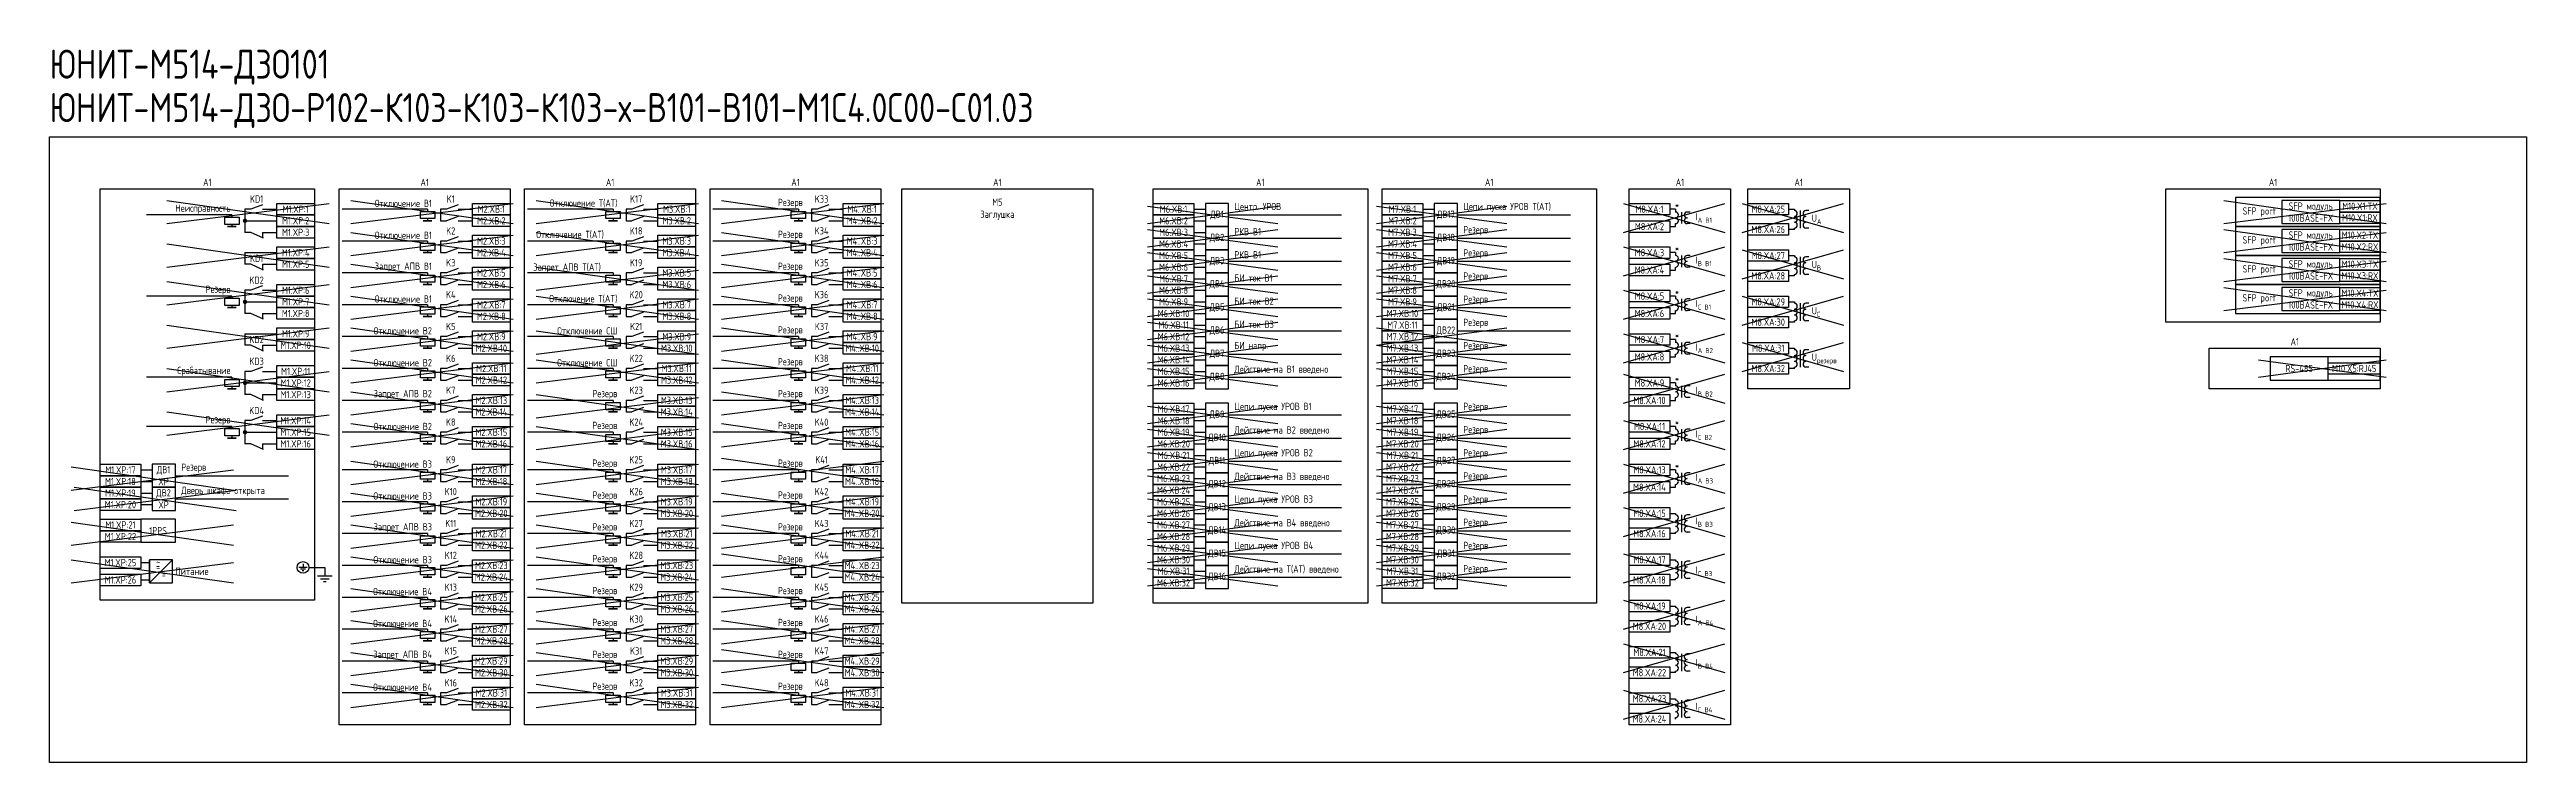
# Model space of a CAD drawing. Header units: millimetres. Extents: x -1102 to 3953, y -90 to 618.
# Drawn here: x -840 to 15, y 297 to 543 of the extents above; entities that cross this region are included whole.
import ezdxf

# ---------------------------------------------------------------- set-up
doc = ezdxf.new("R2010")
doc.units = ezdxf.units.MM
doc.styles.add('Gost_type_A', font='GOST_A.TTF')

msp = doc.modelspace()

# ---------------------------------------------------------------- texts
at = {"style": 'Gost_type_A'}
for s, insert, char_height, width, attachment_point, line_spacing_factor in [('ЮНИТ-М514-ДЗО101\\PЮНИТ-М514-ДЗО-Р102-К103-К103-К103-х-В101-В101-М1С4.0С00-С01.03', (-840, 516), 10, 855, 7, 0.9), ('A1', (-785.53, 496), 2.5, 74.0002, 8, 0.9), ('A1', (-710.5, 496), 2.5, 59, 8, 0.9), ('A1', (-646.5, 496), 2.5, 59, 8, 0.9), ('A1', (-582.5, 496), 2.5, 59, 8, 0.9), ('A1', (-512.82, 496), 2.5, 66, 8, 0.9), ('A1', (-422.06, 496), 2.5, 73.8762, 8, 0.9), ('A1', (-343.06, 496), 2.5, 73.8762, 8, 0.9), ('A1', (-277.22, 496), 2.5, 35, 8, 0.9), ('A1', (-236.22, 496), 2.5, 35, 8, 0.9), ('A1', (-72.47, 496), 2.5, 74.0002, 8, 0.9), ('Неисправность', (-777.53, 488), 2.5, 37, 6, 0.8), ('Резерв', (-777.53, 460), 2.5, 37, 6, 0.8), ('A1', (-64.97, 441), 2.5, 59.0002, 8, 0.9), ('Срабатывание', (-777.53, 432), 2.5, 37, 6, 0.8), ('Резерв', (-777.53, 415), 2.5, 37, 6, 0.8)]:
    msp.add_mtext(s, dxfattribs=dict(at, insert=insert, char_height=char_height, width=width, attachment_point=attachment_point, line_spacing_factor=line_spacing_factor))
at = {"char_height": 2.5, "style": 'Gost_type_A'}
for s, insert, width, attachment_point in [('KD1', (-768.53, 491.5), 8, 5), ('M1.XP:1', (-755.03, 488), 13, 5), ('Отключение В1', (-708, 490), 31.0015, 6), ('K1', (-701.5, 491.5), 5, 5), ('M2.XВ:1', (-687.5, 488), 13, 5), ('Отключение Т(АТ)', (-644, 490), 31.0015, 6), ('K17', (-637.5, 491.5), 5, 5), ('M3.XВ:1', (-623.5, 488), 13, 5), ('Резерв', (-580, 490), 31.0015, 6), ('K33', (-573.5, 491.5), 5, 5), ('M4..XВ:1', (-559.5, 488), 13, 5), ('M5\\PЗаглушка', (-512.82, 488), 66, 5), ('M6.XВ:1', (-452, 488), 14, 5), ('ДВ1', (-437, 486), 7.9998, 5), ('Центр. УРОВ', (-431, 487), 35.7119, 7), ('M7.XВ:1', (-373, 488), 14, 5), ('ДВ17', (-358, 486), 7.9998, 5), ('Цепи пуска УРОВ Т(АТ)', (-352, 487), 38, 7), ('M8.XA:1', (-287.72, 488), 14, 5), ('*', (-278.22, 489.5), 3, 5), ('M8.XA:25', (-246.72, 488), 14, 5), ('SFP port', (-71.47, 487), 20, 6), ('SFP модуль 100BASE-FX', (-59.47, 487), 19.9998, 5), ('M10.X1:TX', (-42.47, 489), 14, 5), ('M1.XP:3', (-755.03, 480), 13, 5), ('M1.XP:2', (-755.03, 484), 13, 5), ('Отключение В1', (-708, 479), 31.0015, 6), ('K2', (-701.5, 480.5), 5, 5), ('M2.XВ:2', (-687.5, 484), 13, 5), ('Отключение Т(АТ)', (-648.65, 479.15), 23.4787, 6), ('K18', (-637.5, 480.5), 5, 5), ('M3.XВ:2', (-623.5, 484), 13, 5), ('Резерв', (-580, 479), 31.0015, 6), ('K34', (-573.5, 480.5), 5, 5), ('M4..XВ:2', (-559.5, 484), 13, 5), ('M6.XВ:3', (-452, 480), 14, 5), ('M6.XВ:2', (-452, 484), 14, 5), ('ДВ2', (-437, 478), 7.9998, 5), ('РКВ B1', (-431, 479), 41.1416, 7), ('M7.XВ:3', (-373, 480), 14, 5), ('M7.XВ:2', (-373, 484), 14, 5), ('ДВ18', (-358, 478), 7.9998, 5), ('Резерв', (-352, 479), 38, 7), ('M8.XA:2', (-287.73, 482), 14.018, 5), ('\\A1;I{\\H0.7x;\\S^ A B1;}', (-271.72, 485), 8, 4), ('M8.XA:26', (-246.73, 481), 14.018, 5), ('\\A1;U{\\H0.7x;\\S^ A;}', (-231.72, 484.5), 12, 4), ('SFP модуль 100BASE-FX', (-59.47, 477), 19.9998, 5), ('M10.X2:TX', (-42.47, 479), 14, 5), ('M10.X1:RX', (-42.47, 485), 14, 5), ('KD1', (-768.53, 471), 8, 5), ('M1.XP:4', (-755.03, 473), 13, 5), ('M1.XP:5', (-755.03, 469), 13, 5), ('K3', (-701.5, 469.5), 5, 5), ('M2.XВ:4', (-687.5, 473), 13, 5), ('M2.XВ:3', (-687.5, 477), 13, 5), ('K19', (-637.5, 469.5), 5, 5), ('M3.XВ:4', (-623.5, 473), 13, 5), ('M3.XВ:3', (-623.5, 477), 13, 5), ('K35', (-573.5, 469.5), 5, 5), ('M4..XВ:4', (-559.5, 473), 13, 5), ('M4..XВ:3', (-559.5, 477), 13, 5), ('M6.XВ:4', (-452, 476), 14, 5), ('M6.XВ:5', (-452, 472), 14, 5), ('ДВ3', (-437, 470), 7.9998, 5), ('РКB B1', (-431, 471), 27.8465, 7), ('M7.XВ:4', (-373, 476), 14, 5), ('M7.XВ:5', (-373, 472), 14, 5), ('ДВ19', (-358, 470), 7.9998, 5), ('Резерв', (-352, 471), 38, 7), ('M8.XA:3', (-287.72, 473), 14, 5), ('*', (-278.22, 474.5), 3, 5), ('\\A1;I{\\H0.7x;\\S^ B B1;}', (-271.72, 470), 8, 4), ('M8.XA:27', (-246.73, 472), 14.018, 5), ('SFP port', (-71.47, 477), 20, 6), ('SFP модуль 100BASE-FX', (-59.47, 467), 19.9998, 5), ('M10.X2:RX', (-42.47, 475), 14, 5), ('M10.X3:TX', (-42.47, 469), 14, 5), ('KD2', (-768.53, 463.5), 8, 5), ('Запрет АПВ В1', (-708, 468), 31.0015, 6), ('M2.XВ:5', (-687.5, 466), 13, 5), ('M2.XВ:6', (-687.5, 462), 13, 5), ('Запрет АПВ Т(АТ)', (-649.68, 467.67), 23.4787, 6), ('M3.XВ:5', (-623.5, 466), 13, 5), ('M3.XВ:6', (-623.5, 462), 13, 5), ('Резерв', (-580, 468), 31.0015, 6), ('M4..XВ:5', (-559.5, 466), 13, 5), ('M4..XВ:6', (-559.5, 462), 13, 5), ('M6.XВ:6', (-452, 468), 14, 5), ('M6.XВ:7', (-452, 464), 14, 5), ('ДВ4', (-437, 462), 7.9998, 5), ('БИ ток В1', (-431, 463), 27.8465, 7), ('M7.XВ:6', (-373, 468), 14, 5), ('M7.XВ:7', (-373, 464), 14, 5), ('ДВ20', (-358, 462), 7.9998, 5), ('Резерв', (-352, 463), 38, 7), ('M8.XA:4', (-287.73, 466.99), 14.018, 5), ('M8.XA:28', (-246.73, 465), 14.018, 5), ('\\A1;U{\\H0.7x;\\S^ B;}', (-231.72, 468.5), 12, 4), ('SFP port', (-71.47, 467), 20, 6), ('M10.X3:RX', (-42.47, 465), 14, 5), ('M1.XP:8', (-755.03, 452), 13, 5), ('M1.XP:6', (-755.03, 460), 13, 5), ('M1.XP:7', (-755.03, 456), 13, 5), ('Отключение В1', (-708, 457), 31.0015, 6), ('K4', (-701.5, 458.5), 5, 5), ('M2.XВ:7', (-687.5, 455), 13, 5), ('Отключение Т(АT)', (-644, 457), 31.0015, 6), ('K20', (-637.5, 458.5), 5, 5), ('M3.XВ:7', (-623.5, 455), 13, 5), ('Резерв', (-580, 457), 31.0015, 6), ('K36', (-573.5, 458.5), 5, 5), ('M4..XВ:7', (-559.5, 455), 13, 5), ('M6.XВ:10', (-452, 452), 14, 5), ('M6.XВ:8', (-452, 460), 14, 5), ('M6.XВ:9', (-452, 456), 14, 5), ('ДВ5', (-437, 454), 7.9998, 5), ('БИ ток В2', (-431, 455), 33.4848, 7), ('M7.XВ:10', (-373, 452), 14, 5), ('M7.XВ:8', (-373, 460), 14, 5), ('M7.XВ:9', (-373, 456), 14, 5), ('ДВ21', (-358, 454), 7.9998, 5), ('Резерв', (-352, 455), 38, 7), ('M8.XA:6', (-287.73, 451.99), 14.018, 5), ('M8.XA:5', (-287.72, 458), 14, 5), ('*', (-278.22, 459.5), 3, 5), ('\\A1;I{\\H0.7x;\\S^ C B1;}', (-271.72, 455), 8, 4), ('M8.XA:29', (-246.73, 456), 14.018, 5), ('\\A1;U{\\H0.7x;\\S^ С;}', (-231.72, 452.5), 12, 4), ('SFP port', (-71.47, 457), 20, 6), ('SFP модуль 100BASE-FX', (-59.47, 457), 19.9998, 5), ('M10.X4:RX', (-42.47, 455), 14, 5), ('M10.X4:TX', (-42.47, 459), 14, 5), ('M1.XP:9', (-755.03, 445), 13, 5), ('Отключение В2', (-708, 446), 31.0015, 6), ('K5', (-701.5, 447.5), 5, 5), ('M2.XВ:8', (-687.5, 451), 13, 5), ('M2.XВ:9', (-687.5, 444), 13, 5), ('Отключение СШ', (-644, 446), 31.0015, 6), ('K21', (-637.5, 447.5), 5, 5), ('M3.XВ:8', (-623.5, 451), 13, 5), ('M3.XВ:9', (-623.5, 444), 13, 5), ('Резерв', (-580, 446), 31.0015, 6), ('K37', (-573.5, 447.5), 5, 5), ('M4..XВ:8', (-559.5, 451), 13, 5), ('M4..XВ:9', (-559.5, 444), 13, 5), ('M6.XВ:12', (-452, 444), 14, 5), ('M6.XВ:11', (-452, 448), 14, 5), ('ДВ6', (-437, 446), 7.9998, 5), ('БИ ток В3', (-431, 447), 35.3544, 7), ('M7.XВ:12', (-373, 444), 14, 5), ('M7.XВ:11', (-373, 448), 14, 5), ('ДВ22', (-358, 446), 7.9998, 5), ('Резерв', (-352, 447), 38, 7), ('*', (-278.22, 444.5), 3, 5), ('M8.XA:30', (-246.73, 449), 14.018, 5), ('KD3', (-768.53, 435.5), 8, 5), ('KD2', (-768.53, 443), 8, 5), ('M1.XP:10', (-755.03, 441), 13, 5), ('Отключение В2', (-708, 435), 31.0015, 6), ('K6', (-701.5, 436.5), 5, 5), ('M2.XВ:10', (-687.5, 440), 13, 5), ('Отключение СШ', (-644, 435), 31.0015, 6), ('K22', (-637.5, 436.5), 5, 5), ('M3.XВ:10', (-623.5, 440), 13, 5), ('Резерв', (-580, 435), 31.0015, 6), ('K38', (-573.5, 436.5), 5, 5), ('M4..XВ:10', (-559.5, 440), 13, 5), ('M6.XВ:14', (-452, 436), 14, 5), ('M6.XВ:13', (-452, 440), 14, 5), ('ДВ7', (-437, 438), 7.9998, 5), ('БИ напр.', (-431, 439), 27.8465, 7), ('M7.XВ:14', (-373, 436), 14, 5), ('M7.XВ:13', (-373, 440), 14, 5), ('ДВ23', (-358, 438), 7.9998, 5), ('Резерв', (-352, 439), 38, 7), ('M8.XA:8', (-287.73, 436.99), 14.018, 5), ('M8.XA:7', (-287.72, 443), 14, 5), ('\\A1;I{\\H0.7x;\\S^ A B2;}', (-271.72, 440), 8, 4), ('M8.XA:31', (-246.73, 440), 14.018, 5), ('\\A1;U{\\H0.7x;\\S^ резерв;}', (-231.72, 436.5), 12, 4), ('M1.XP:12', (-755.03, 428), 13, 5), ('M1.XP:11', (-755.03, 432), 13, 5), ('M2.XВ:12', (-687.5, 429), 13, 5), ('M2.XВ:11', (-687.5, 433), 13, 5), ('M3.XВ:12', (-623.5, 429), 13, 5), ('M3.XВ:11', (-623.5, 433), 13, 5), ('M4..XВ:12', (-559.5, 429), 13, 5), ('M4..XВ:11', (-559.5, 433), 13, 5), ('M6.XВ:15', (-452, 432), 14, 5), ('M6.XВ:16', (-452, 428), 14, 5), ('ДВ8', (-437, 430), 7.9998, 5), ('Действие на В1 введено', (-431, 431), 35.1602, 7), ('M7.XВ:15', (-373, 432), 14, 5), ('M7.XВ:16', (-373, 428), 14, 5), ('ДВ24', (-358, 430), 7.9998, 5), ('Резерв', (-352, 431), 38, 7), ('M8.XA:9', (-287.72, 428), 14, 5), ('*', (-278.22, 429.5), 3, 5), ('M8.XA:32', (-246.73, 433), 14.018, 5), ('RS-485', (-63.47, 433), 19.9998, 5), ('M10.X5:RJ45', (-44.47, 433), 18.0002, 5), ('KD4', (-768.53, 418.5), 8, 5), ('M1.XP:13', (-755.03, 424), 13, 5), ('Запрет АПВ В2', (-708, 424), 31.0015, 6), ('K7', (-701.5, 425.5), 5, 5), ('M2.XВ:14', (-687.5, 418), 13, 5), ('M2.XВ:13', (-687.5, 422), 13, 5), ('Резерв', (-644, 424), 31.0015, 6), ('K23', (-637.5, 425.5), 5, 5), ('M3.XВ:14', (-623.5, 418), 13, 5), ('M3.XВ:13', (-623.5, 422), 13, 5), ('Резерв', (-580, 424), 31.0015, 6), ('K39', (-573.5, 425.5), 5, 5), ('M4..XВ:14', (-559.5, 418), 13, 5), ('M4..XВ:13', (-559.5, 422), 13, 5), ('M6.XВ:17', (-452, 419), 14, 5), ('Цепи пуска УРОВ В1', (-431, 418), 27.8465, 7), ('M7.XВ:17', (-373, 419), 14, 5), ('Резерв', (-352, 418), 37, 7), ('M8.XA:10', (-287.73, 421.99), 14.018, 5), ('\\A1;I{\\H0.7x;\\S^ B B2;}', (-271.72, 425), 8, 4), ('M1.XP:14', (-755.03, 415), 13, 5), ('M1.XP:15', (-755.03, 411), 13, 5), ('Отключение В2', (-708, 413), 31.0015, 6), ('K8', (-701.5, 414.5), 5, 5), ('M2.XВ:15', (-687.5, 411), 13, 5), ('Резерв', (-644, 413), 31.0015, 6), ('K24', (-637.5, 414.5), 5, 5), ('M3.XВ:15', (-623.5, 411), 13, 5), ('Резерв', (-580, 413), 31.0015, 6), ('K40', (-573.5, 414.5), 5, 5), ('M4..XВ:15', (-559.5, 411), 13, 5), ('M6.XВ:18', (-452, 415), 14, 5), ('M6.XВ:19', (-452, 411), 14, 5), ('ДВ10', (-437, 409), 7.9998, 5), ('ДВ9', (-437, 417), 7.9998, 5), ('Действие на В2 введено', (-431, 410), 36.3356, 7), ('M7.XВ:18', (-373, 415), 14, 5), ('M7.XВ:19', (-373, 411), 14, 5), ('ДВ25', (-358, 417), 7.9998, 5), ('ДВ26', (-358, 409), 7.9998, 5), ('Резерв', (-352, 410), 37, 7), ('M8.XA:11', (-287.72, 413), 14, 5), ('*', (-278.22, 414.5), 3, 5), ('\\A1;I{\\H0.7x;\\S^ C B2;}', (-271.72, 410), 8, 4), ('M1.XP:16', (-755.03, 407), 13, 5), ('K9', (-701.5, 401.5), 5, 5), ('M2.XВ:16', (-687.5, 407), 13, 5), ('K25', (-637.5, 401.5), 5, 5), ('M3.XВ:16', (-623.5, 407), 13, 5), ('K41', (-573.5, 401.5), 5, 5), ('M4..XВ:16', (-559.5, 407), 13, 5), ('M6.XВ:20', (-452, 407), 14, 5), ('M6.XВ:21', (-452, 403), 14, 5), ('ДВ11', (-437, 401), 7.9998, 5), ('Цепи пуска УРОВ В2', (-431, 402), 35.933, 7), ('M7.XВ:20', (-373, 407), 14, 5), ('M7.XВ:21', (-373, 403), 14, 5), ('ДВ27', (-358, 401), 7.9998, 5), ('Резерв', (-352, 402), 37, 7), ('M8.XA:12', (-287.73, 407), 14.018, 5), ('M1.XP:18', (-815.53, 394), 14, 5), ('M1.XP:17', (-815.53, 398), 14, 5), ('ДВ1 XP', (-800.65, 396), 7.7588, 5), ('Резерв', (-794.53, 397), 37, 7), ('Отключение B3', (-708, 400), 31.0015, 6), ('M2.XВ:18', (-687.5, 394), 13, 5), ('M2.XВ:17', (-687.5, 398), 13, 5), ('Резерв', (-644, 400), 31.0015, 6), ('M3.XВ:18', (-623.5, 394), 13, 5), ('M3.XВ:17', (-623.5, 398), 13, 5), ('Резерв', (-580, 400), 31.0015, 6), ('M4..XВ:18', (-559.5, 394), 13, 5), ('M4..XВ:17', (-559.5, 398), 13, 5), ('M6.XВ:23', (-452, 395), 14, 5), ('M6.XВ:22', (-452, 399), 14, 5), ('ДВ12', (-437, 393), 7.9998, 5), ('Действие на В3 введено', (-431, 394), 41.868, 7), ('M7.XВ:23', (-373, 395), 14, 5), ('M7.XВ:22', (-373, 399), 14, 5), ('ДВ28', (-358, 393), 7.9998, 5), ('Резерв', (-352, 394), 37, 7), ('M8.XA:13', (-287.72, 398.01), 14, 5), ('*', (-278.22, 399.5), 3, 5), ('\\A1;I{\\H0.7x;\\S^ A B3;}', (-271.72, 395), 10.8818, 4), ('M1.XP:20', (-815.53, 386), 14, 5), ('M1.XP:19', (-815.53, 390), 14, 5), ('ДВ2 XP', (-800.65, 388), 7.7588, 5), ('Дверь шкафа открыта', (-794.53, 389), 37, 7), ('Отключение B3', (-708, 389), 31.0015, 6), ('K10', (-701.5, 390.5), 5, 5), ('M2.XВ:19', (-687.5, 387), 13, 5), ('Резерв', (-644, 389), 31.0015, 6), ('K26', (-637.5, 390.5), 5, 5), ('M3.XВ:19', (-623.5, 387), 13, 5), ('Резерв', (-580, 389), 31.0015, 6), ('K42', (-573.5, 390.5), 5, 5), ('M4..XВ:19', (-559.5, 387), 13, 5), ('M6.XВ:24', (-452, 391), 14, 5), ('M6.XВ:25', (-452, 387), 14, 5), ('ДВ13', (-437, 385), 7.9998, 5), ('Цепи пуска УРОВ В3', (-431, 386), 42.9636, 7), ('M7.XВ:24', (-373, 391), 14, 5), ('M7.XВ:25', (-373, 387), 14, 5), ('ДВ29', (-358, 385), 7.9998, 5), ('Резерв', (-352, 386), 37, 7), ('M8.XA:14', (-287.73, 392), 14.018, 5), ('M1.XP:22', (-815.53, 375), 14, 5), ('M1.XP:21', (-815.53, 379), 14, 5), ('1PPS', (-802.53, 377), 12, 5), ('Запрет АПВ В3', (-708, 378), 31.0015, 6), ('K11', (-701.5, 379.5), 5, 5), ('M2.XВ:20', (-687.5, 383), 13, 5), ('M2.XВ:21', (-687.5, 376), 13, 5), ('Резерв', (-644, 378), 31.0015, 6), ('K27', (-637.5, 379.5), 5, 5), ('M3.XВ:20', (-623.5, 383), 13, 5), ('M3.XВ:21', (-623.5, 376), 13, 5), ('Резерв', (-580, 378), 31.0015, 6), ('K43', (-573.5, 379.5), 5, 5), ('M4..XВ:20', (-559.5, 383), 13, 5), ('M4..XВ:21', (-559.5, 376), 13, 5), ('M6.XВ:28', (-452, 375), 14, 5), ('M6.XВ:26', (-452, 383), 14, 5), ('M6.XВ:27', (-452, 379), 14, 5), ('ДВ14', (-437, 377), 7.9998, 5), ('Действие на В4 введено', (-431, 378), 40.0707, 7), ('M7.XВ:28', (-373, 375), 14, 5), ('M7.XВ:26', (-373, 383), 14, 5), ('M7.XВ:27', (-373, 379), 14, 5), ('ДВ30', (-358, 377), 7.9998, 5), ('Резерв', (-352, 378), 37, 7), ('M8.XA:16', (-287.73, 376), 14.018, 5), ('M8.XA:15', (-287.72, 383), 14, 5), ('\\A1;I{\\H0.7x;\\S^ B B3;}', (-271.72, 380), 8, 4), ('Отключение B3', (-708, 367), 31.0015, 6), ('K12', (-701.5, 368.5), 5, 5), ('M2.XВ:22', (-687.5, 372), 13, 5), ('Резерв', (-644, 367), 31.0015, 6), ('K28', (-637.5, 368.5), 5, 5), ('M3.XВ:22', (-623.5, 372), 13, 5), ('Резерв', (-580, 367), 31.0015, 6), ('K44', (-573.5, 368.5), 5, 5), ('M4..XВ:22', (-559.5, 372), 13, 5), ('M6.XВ:29', (-452, 371), 14, 5), ('M6.XВ:30', (-452, 367), 14, 5), ('ДВ15', (-437, 369), 7.9998, 5), ('Цепи пуска УРОВ В4', (-431, 370), 38, 7), ('M7.XВ:29', (-373, 371), 14, 5), ('M7.XВ:30', (-373, 367), 14, 5), ('ДВ31', (-358, 369), 7.9998, 5), ('Резерв', (-352, 370), 37, 7), ('M8.XA:17', (-287.73, 367), 14.018, 5), ('M1.XP:25', (-815.53, 366), 13.9956, 5), ('M1.XP:26', (-815.53, 360), 13.9956, 5), ('~', (-802.53, 366.03), 2.7, 5), ('=', (-802.53, 364.53), 6, 5), ('=', (-800.53, 362), 6, 5), ('Питание', (-790.86, 362.99), 11.3452, 5), ('M2.XВ:24', (-687.5, 361), 13, 5), ('M2.XВ:23', (-687.5, 365), 13, 5), ('M3.XВ:24', (-623.5, 361), 13, 5), ('M3.XВ:23', (-623.5, 365), 13, 5), ('M4..XВ:24', (-559.5, 361), 13, 5), ('M4..XВ:23', (-559.5, 365), 13, 5), ('M6.XВ:32', (-452, 359), 14, 5), ('M6.XВ:31', (-452, 363), 14, 5), ('ДВ16', (-437, 361), 7.9998, 5), ('Действие на Т(АТ) введено', (-431, 362), 37, 7), ('M7.XВ:32', (-373, 359), 14, 5), ('M7.XВ:31', (-373, 363), 14, 5), ('ДВ32', (-358, 361), 7.9998, 5), ('Резерв', (-352, 362), 37, 7), ('M8.XA:18', (-287.73, 360), 14.018, 5), ('\\A1;I{\\H0.7x;\\S^ C B3;}', (-271.72, 363), 8, 4), ('Отключение B4', (-708, 356), 31.0015, 6), ('K13', (-701.5, 357.5), 5, 5), ('M2.XВ:25', (-687.5, 354), 13, 5), ('M2.XВ:26', (-687.5, 350), 13, 5), ('Резерв', (-644, 356), 31.0015, 6), ('K29', (-637.5, 357.5), 5, 5), ('M3.XВ:25', (-623.5, 354), 13, 5), ('M3.XВ:26', (-623.5, 350), 13, 5), ('Резерв', (-580, 356), 31.0015, 6), ('K45', (-573.5, 357.5), 5, 5), ('M4..XВ:25', (-559.5, 354), 13, 5), ('M4..XВ:26', (-559.5, 350), 13, 5), ('M8.XA:19', (-287.73, 351), 14.018, 5), ('Отключение B4', (-708, 345), 31.0015, 6), ('K14', (-701.5, 346.5), 5, 5), ('M2.XВ:27', (-687.5, 343), 13, 5), ('Резерв', (-644, 345), 31.0015, 6), ('K30', (-637.5, 346.5), 5, 5), ('M3.XВ:27', (-623.5, 343), 13, 5), ('Резерв', (-580, 345), 31.0015, 6), ('K46', (-573.5, 346.5), 5, 5), ('M4..XВ:27', (-559.5, 343), 13, 5), ('M8.XA:20', (-287.73, 344), 14.018, 5), ('\\A1;I{\\H0.7x;\\S^ A B4;}', (-271.72, 346), 8, 4), ('Запрет АПВ В4', (-708, 334), 31.0015, 6), ('K15', (-701.5, 335.5), 5, 5), ('M2.XВ:28', (-687.5, 339), 13, 5), ('Резерв', (-644, 334), 31.0015, 6), ('K31', (-637.5, 335.5), 5, 5), ('M3.XВ:28', (-623.5, 339), 13, 5), ('Резерв', (-580, 334), 31.0015, 6), ('K47', (-573.5, 335.5), 5, 5), ('M4..XВ:28', (-559.5, 339), 13, 5), ('M8.XA:21', (-287.73, 335), 14.018, 5), ('K16', (-701.5, 324.5), 5, 5), ('M2.XВ:29', (-687.5, 332), 13, 5), ('M2.XВ:30', (-687.5, 328), 13, 5), ('K32', (-637.5, 324.5), 5, 5), ('M3.XВ:29', (-623.5, 332), 13, 5), ('M3.XВ:30', (-623.5, 328), 13, 5), ('K48', (-573.5, 324.5), 5, 5), ('M4..XВ:29', (-559.5, 332), 13, 5), ('M4..XВ:30', (-559.5, 328), 13, 5), ('M8.XA:22', (-287.73, 328), 14.018, 5), ('\\A1;I{\\H0.7x;\\S^ B B4;}', (-271.72, 331), 8, 4), ('Отключение B4', (-708, 323), 31.0015, 6), ('M2.XВ:32', (-687.5, 317), 13, 5), ('M2.XВ:31', (-687.5, 321), 13, 5), ('Резерв', (-644, 323), 31.0015, 6), ('M3.XВ:32', (-623.5, 317), 13, 5), ('M3.XВ:31', (-623.5, 321), 13, 5), ('Резерв', (-580, 323), 31.0015, 6), ('M4..XВ:32', (-559.5, 317), 13, 5), ('M4..XВ:31', (-559.5, 321), 13, 5), ('M8.XA:23', (-287.73, 319), 14.018, 5), ('\\A1;I{\\H0.7x;\\S^ C B4;}', (-271.72, 316), 8, 4), ('M8.XA:24', (-287.73, 312), 14.018, 5)]:
    msp.add_mtext(s, dxfattribs=dict(at, insert=insert, width=width, attachment_point=attachment_point))

# ---------------------------------------------------------------- blocks, each defined once
blk = doc.blocks.new('POINT')
at = {"const_width": 0.75}
blk.add_lwpolyline([(-0.375, 0, 1), (0.375, 0, 1)], format="xyb", close=True, dxfattribs=at)

# ---------------------------------------------------------------- linework, layer by layer
at = {"color": 210}
for p, q in [((-799.53, 491), (-743.53, 483)), ((-799.53, 483), (-743.53, 490)), ((-736, 491), (-680, 483)), ((-736, 483), (-680, 490)), ((-672, 491), (-616, 483)), ((-672, 483), (-616, 490)), ((-608, 491), (-552, 483)), ((-608, 483), (-552, 490)), ((-461, 489), (-416, 483)), ((-461, 483), (-416, 489)), ((-382, 489), (-337, 483)), ((-382, 483), (-337, 489)), ((-296.72, 490), (-261.72, 480)), ((-296.72, 480), (-261.72, 490)), ((-255.72, 490), (-220.72, 480)), ((-255.72, 480), (-220.72, 490)), ((-89.47, 491), (-33.47, 483)), ((-89.47, 483), (-33.47, 490)), ((-736, 480), (-680, 472)), ((-736, 472), (-680, 479)), ((-672, 480), (-616, 472)), ((-672, 472), (-616, 479)), ((-608, 480), (-552, 472)), ((-608, 472), (-552, 479)), ((-461, 481), (-416, 475)), ((-461, 475), (-416, 481)), ((-89.47, 481), (-33.47, 473)), ((-89.47, 473), (-33.47, 480)), ((-799.53, 476), (-743.53, 468)), ((-799.53, 468), (-743.53, 475)), ((-461, 473), (-416, 467)), ((-461, 467), (-416, 473)), ((-296.72, 475), (-261.72, 465)), ((-296.72, 465), (-261.72, 475)), ((-255.72, 474), (-220.72, 464)), ((-255.72, 464), (-220.72, 474)), ((-89.47, 471), (-33.47, 463)), ((-736, 469), (-680, 461)), ((-736, 461), (-680, 468)), ((-672, 468), (-616, 460)), ((-672, 460), (-616, 467)), ((-608, 469), (-552, 461)), ((-608, 461), (-552, 468)), ((-461, 465), (-416, 459)), ((-461, 459), (-416, 465)), ((-89.47, 463), (-33.47, 470)), ((-736, 458), (-680, 450)), ((-736, 450), (-680, 457)), ((-672, 458), (-616, 450)), ((-672, 450), (-616, 457)), ((-608, 458), (-552, 450)), ((-608, 450), (-552, 457)), ((-461, 457), (-416, 451)), ((-461, 451), (-416, 457)), ((-296.72, 460), (-261.72, 450)), ((-296.72, 450), (-261.72, 460)), ((-255.72, 458), (-220.72, 448)), ((-255.72, 448), (-220.72, 458)), ((-89.47, 461), (-33.47, 453)), ((-89.47, 453), (-33.47, 460)), ((-736, 447), (-680, 439)), ((-736, 439), (-680, 446)), ((-672, 446), (-616, 438)), ((-672, 438), (-616, 445)), ((-608, 447), (-552, 439)), ((-608, 439), (-552, 446)), ((-461, 449), (-416, 443)), ((-461, 443), (-416, 449)), ((-296.72, 445), (-261.72, 435)), ((-296.72, 435), (-261.72, 445)), ((-461, 441), (-416, 435)), ((-461, 435), (-416, 441)), ((-799.53, 433), (-743.53, 425)), ((-799.53, 425), (-743.53, 432)), ((-736, 436), (-680, 428)), ((-736, 428), (-680, 435)), ((-672, 436), (-616, 428)), ((-672, 428), (-616, 435)), ((-608, 436), (-552, 428)), ((-608, 428), (-552, 435)), ((-461, 433), (-416, 427)), ((-461, 427), (-416, 433)), ((-296.72, 431), (-261.72, 421)), ((-296.72, 421), (-261.72, 431)), ((-77.47, 436), (-33.47, 430)), ((-77.47, 430), (-33.47, 436)), ((-736, 425), (-680, 417)), ((-736, 417), (-680, 424)), ((-672, 424), (-616, 416)), ((-672, 416), (-616, 423)), ((-461, 420), (-416, 414)), ((-461, 414), (-416, 420)), ((-799.53, 418), (-743.53, 410)), ((-799.53, 410), (-743.53, 417)), ((-736, 414), (-680, 406)), ((-736, 406), (-680, 413)), ((-672, 413), (-616, 405)), ((-672, 405), (-616, 412)), ((-461, 412), (-416, 406)), ((-461, 406), (-416, 412)), ((-296.72, 415), (-261.72, 405)), ((-296.72, 405), (-261.72, 415)), ((-461, 404), (-416, 398)), ((-461, 398), (-416, 404)), ((-736, 401), (-680, 393)), ((-736, 393), (-680, 400)), ((-672, 401), (-616, 393)), ((-672, 393), (-616, 400)), ((-461, 396), (-416, 390)), ((-461, 390), (-416, 396)), ((-296.72, 400), (-261.72, 390)), ((-296.72, 390), (-261.72, 400)), ((-831.53, 392), (-775.53, 384)), ((-831.53, 384), (-775.53, 391)), ((-736, 390), (-680, 382)), ((-736, 382), (-680, 389)), ((-672, 390), (-616, 382)), ((-672, 382), (-616, 389)), ((-461, 388), (-416, 382)), ((-461, 382), (-416, 388)), ((-296.72, 385), (-261.72, 375)), ((-296.72, 375), (-261.72, 385)), ((-736, 379), (-680, 371)), ((-736, 371), (-680, 378)), ((-672, 379), (-616, 371)), ((-672, 371), (-616, 378)), ((-461, 380), (-416, 374)), ((-461, 374), (-416, 380)), ((-736, 368), (-680, 360)), ((-672, 368), (-616, 360)), ((-461, 372), (-416, 366)), ((-461, 366), (-416, 372)), ((-296.72, 369), (-261.72, 359)), ((-296.72, 359), (-261.72, 369)), ((-832.53, 367), (-776.53, 359)), ((-832.53, 359), (-776.53, 366)), ((-736, 360), (-680, 367)), ((-672, 360), (-616, 367)), ((-461, 364), (-416, 358)), ((-461, 358), (-416, 364)), ((-736, 357), (-680, 349)), ((-736, 349), (-680, 356)), ((-672, 357), (-616, 349)), ((-672, 349), (-616, 356)), ((-736, 346), (-680, 338)), ((-736, 338), (-680, 345)), ((-672, 346), (-616, 338)), ((-672, 338), (-616, 345)), ((-736, 335), (-680, 327)), ((-736, 327), (-680, 334)), ((-672, 335), (-616, 327)), ((-672, 327), (-616, 334)), ((-736, 324), (-680, 316)), ((-736, 316), (-680, 323)), ((-672, 324), (-616, 316)), ((-672, 316), (-616, 323))]:
    msp.add_line(p, q, dxfattribs=at)
at = {"ltscale": 1.08}
for p, q in [((-770.53, 488), (-772.53, 488)), ((-772.53, 488), (-772.53, 480)), ((-766.53, 488), (-761.53, 488)), ((-703, 488), (-705, 488)), ((-705, 488), (-705, 484)), ((-699, 488), (-694, 488)), ((-639, 488), (-641, 488)), ((-641, 488), (-641, 484)), ((-635, 488), (-630, 488)), ((-575, 488), (-577, 488)), ((-577, 488), (-577, 484)), ((-571, 488), (-566, 488)), ((-772.53, 484), (-761.53, 484)), ((-770.53, 480), (-772.53, 480)), ((-766.53, 480), (-761.53, 480)), ((-705, 484), (-703, 484)), ((-699, 484), (-694, 484)), ((-641, 484), (-639, 484)), ((-635, 484), (-630, 484)), ((-577, 484), (-575, 484)), ((-571, 484), (-566, 484)), ((-772.53, 473), (-761.53, 473)), ((-703, 477), (-705, 477)), ((-705, 477), (-705, 473)), ((-705, 473), (-703, 473)), ((-699, 477), (-694, 477)), ((-699, 473), (-694, 473)), ((-639, 477), (-641, 477)), ((-641, 477), (-641, 473)), ((-641, 473), (-639, 473)), ((-635, 477), (-630, 477)), ((-635, 473), (-630, 473)), ((-575, 477), (-577, 477)), ((-577, 477), (-577, 473)), ((-577, 473), (-575, 473)), ((-571, 477), (-566, 477)), ((-571, 473), (-566, 473)), ((-770.53, 469), (-772.53, 469)), ((-766.53, 469), (-761.53, 469)), ((-703, 466), (-705, 466)), ((-705, 466), (-705, 462)), ((-705, 462), (-703, 462)), ((-699, 466), (-694, 466)), ((-699, 462), (-694, 462)), ((-639, 466), (-641, 466)), ((-641, 466), (-641, 462)), ((-641, 462), (-639, 462)), ((-635, 466), (-630, 466)), ((-635, 462), (-630, 462)), ((-575, 466), (-577, 466)), ((-577, 466), (-577, 462)), ((-577, 462), (-575, 462)), ((-571, 466), (-566, 466)), ((-571, 462), (-566, 462)), ((-770.53, 460), (-772.53, 460)), ((-772.53, 460), (-772.53, 452)), ((-772.53, 456), (-761.53, 456)), ((-766.53, 460), (-761.53, 460)), ((-703, 455), (-705, 455)), ((-705, 455), (-705, 451)), ((-699, 455), (-694, 455)), ((-639, 455), (-641, 455)), ((-641, 455), (-641, 451)), ((-635, 455), (-630, 455)), ((-575, 455), (-577, 455)), ((-577, 455), (-577, 451)), ((-571, 455), (-566, 455)), ((-770.53, 452), (-772.53, 452)), ((-772.53, 445), (-761.53, 445)), ((-766.53, 452), (-761.53, 452)), ((-705, 451), (-703, 451)), ((-699, 451), (-694, 451)), ((-641, 451), (-639, 451)), ((-635, 451), (-630, 451)), ((-577, 451), (-575, 451)), ((-571, 451), (-566, 451)), ((-770.53, 441), (-772.53, 441)), ((-766.53, 441), (-761.53, 441)), ((-703, 444), (-705, 444)), ((-705, 444), (-705, 440)), ((-705, 440), (-703, 440)), ((-699, 444), (-694, 444)), ((-699, 440), (-694, 440)), ((-639, 444), (-641, 444)), ((-641, 444), (-641, 440)), ((-641, 440), (-639, 440)), ((-635, 444), (-630, 444)), ((-635, 440), (-630, 440)), ((-575, 444), (-577, 444)), ((-577, 444), (-577, 440)), ((-577, 440), (-575, 440)), ((-571, 444), (-566, 444)), ((-571, 440), (-566, 440)), ((-770.53, 432), (-772.53, 432)), ((-772.53, 432), (-772.53, 424)), ((-772.53, 428), (-761.53, 428)), ((-766.53, 432), (-761.53, 432)), ((-703, 433), (-705, 433)), ((-705, 433), (-705, 429)), ((-705, 429), (-703, 429)), ((-699, 433), (-694, 433)), ((-699, 429), (-694, 429)), ((-639, 433), (-641, 433)), ((-641, 433), (-641, 429)), ((-641, 429), (-639, 429)), ((-635, 433), (-630, 433)), ((-635, 429), (-630, 429)), ((-575, 433), (-577, 433)), ((-577, 433), (-577, 429)), ((-577, 429), (-575, 429)), ((-571, 433), (-566, 433)), ((-571, 429), (-566, 429)), ((-770.53, 424), (-772.53, 424)), ((-766.53, 424), (-761.53, 424)), ((-703, 422), (-705, 422)), ((-705, 422), (-705, 418)), ((-699, 422), (-694, 422)), ((-639, 422), (-641, 422)), ((-641, 422), (-641, 418)), ((-635, 422), (-630, 422)), ((-575, 422), (-577, 422)), ((-577, 422), (-577, 418)), ((-571, 422), (-566, 422)), ((-770.53, 415), (-772.53, 415)), ((-772.53, 415), (-772.53, 407)), ((-772.53, 411), (-761.53, 411)), ((-766.53, 415), (-761.53, 415)), ((-705, 418), (-703, 418)), ((-703, 411), (-705, 411)), ((-705, 411), (-705, 407)), ((-699, 418), (-694, 418)), ((-699, 411), (-694, 411)), ((-641, 418), (-639, 418)), ((-639, 411), (-641, 411)), ((-641, 411), (-641, 407)), ((-635, 418), (-630, 418)), ((-635, 411), (-630, 411)), ((-577, 418), (-575, 418)), ((-575, 411), (-577, 411)), ((-577, 411), (-577, 407)), ((-571, 418), (-566, 418)), ((-571, 411), (-566, 411)), ((-770.53, 407), (-772.53, 407)), ((-766.53, 407), (-761.53, 407)), ((-705, 407), (-703, 407)), ((-699, 407), (-694, 407)), ((-641, 407), (-639, 407)), ((-635, 407), (-630, 407)), ((-577, 407), (-575, 407)), ((-571, 407), (-566, 407)), ((-703, 398), (-705, 398)), ((-705, 398), (-705, 394)), ((-705, 394), (-703, 394)), ((-699, 398), (-694, 398)), ((-699, 394), (-694, 394)), ((-639, 398), (-641, 398)), ((-641, 398), (-641, 394)), ((-641, 394), (-639, 394)), ((-635, 398), (-630, 398)), ((-635, 394), (-630, 394)), ((-575, 398), (-577, 398)), ((-577, 398), (-577, 394)), ((-577, 394), (-575, 394)), ((-571, 398), (-566, 398)), ((-571, 394), (-566, 394)), ((-703, 387), (-705, 387)), ((-705, 387), (-705, 383)), ((-699, 387), (-694, 387)), ((-639, 387), (-641, 387)), ((-641, 387), (-641, 383)), ((-635, 387), (-630, 387)), ((-575, 387), (-577, 387)), ((-577, 387), (-577, 383)), ((-571, 387), (-566, 387)), ((-705, 383), (-703, 383)), ((-699, 383), (-694, 383)), ((-641, 383), (-639, 383)), ((-635, 383), (-630, 383)), ((-577, 383), (-575, 383)), ((-571, 383), (-566, 383)), ((-703, 376), (-705, 376)), ((-705, 376), (-705, 372)), ((-705, 372), (-703, 372)), ((-699, 376), (-694, 376)), ((-699, 372), (-694, 372)), ((-639, 376), (-641, 376)), ((-641, 376), (-641, 372)), ((-641, 372), (-639, 372)), ((-635, 376), (-630, 376)), ((-635, 372), (-630, 372)), ((-575, 376), (-577, 376)), ((-577, 376), (-577, 372)), ((-577, 372), (-575, 372)), ((-571, 376), (-566, 376)), ((-571, 372), (-566, 372)), ((-703, 365), (-705, 365)), ((-705, 365), (-705, 361)), ((-705, 361), (-703, 361)), ((-699, 365), (-694, 365)), ((-699, 361), (-694, 361)), ((-639, 365), (-641, 365)), ((-641, 365), (-641, 361)), ((-641, 361), (-639, 361)), ((-635, 365), (-630, 365)), ((-635, 361), (-630, 361)), ((-575, 365), (-577, 365)), ((-577, 365), (-577, 361)), ((-577, 361), (-575, 361)), ((-571, 365), (-566, 365)), ((-571, 361), (-566, 361)), ((-703, 354), (-705, 354)), ((-705, 354), (-705, 350)), ((-699, 354), (-694, 354)), ((-639, 354), (-641, 354)), ((-641, 354), (-641, 350)), ((-635, 354), (-630, 354)), ((-575, 354), (-577, 354)), ((-577, 354), (-577, 350)), ((-571, 354), (-566, 354)), ((-705, 350), (-703, 350)), ((-703, 343), (-705, 343)), ((-705, 343), (-705, 339)), ((-699, 350), (-694, 350)), ((-699, 343), (-694, 343)), ((-641, 350), (-639, 350)), ((-639, 343), (-641, 343)), ((-641, 343), (-641, 339)), ((-635, 350), (-630, 350)), ((-635, 343), (-630, 343)), ((-577, 350), (-575, 350)), ((-575, 343), (-577, 343)), ((-577, 343), (-577, 339)), ((-571, 350), (-566, 350)), ((-571, 343), (-566, 343)), ((-705, 339), (-703, 339)), ((-699, 339), (-694, 339)), ((-641, 339), (-639, 339)), ((-635, 339), (-630, 339)), ((-577, 339), (-575, 339)), ((-571, 339), (-566, 339)), ((-703, 332), (-705, 332)), ((-705, 332), (-705, 328)), ((-705, 328), (-703, 328)), ((-699, 332), (-694, 332)), ((-699, 328), (-694, 328)), ((-639, 332), (-641, 332)), ((-641, 332), (-641, 328)), ((-641, 328), (-639, 328)), ((-635, 332), (-630, 332)), ((-635, 328), (-630, 328)), ((-575, 332), (-577, 332)), ((-577, 332), (-577, 328)), ((-577, 328), (-575, 328)), ((-571, 332), (-566, 332)), ((-571, 328), (-566, 328)), ((-703, 321), (-705, 321)), ((-705, 321), (-705, 317)), ((-705, 317), (-703, 317)), ((-699, 321), (-694, 321)), ((-699, 317), (-694, 317)), ((-639, 321), (-641, 321)), ((-641, 321), (-641, 317)), ((-641, 317), (-639, 317)), ((-635, 321), (-630, 321)), ((-635, 317), (-630, 317)), ((-575, 321), (-577, 321)), ((-577, 321), (-577, 317)), ((-577, 317), (-575, 317)), ((-571, 321), (-566, 321)), ((-571, 317), (-566, 317))]:
    msp.add_line(p, q, dxfattribs=at)
at = {"ltscale": 4.32}
for p, q in [((-766.53, 489.5), (-770.53, 488)), ((-699, 489.5), (-703, 488)), ((-635, 489.5), (-639, 488)), ((-571, 489.5), (-575, 488)), ((-766.14, 478), (-770.53, 480)), ((-699, 485.5), (-703, 484)), ((-635, 485.5), (-639, 484)), ((-571, 485.5), (-575, 484)), ((-699, 478.5), (-703, 477)), ((-699, 474.5), (-703, 473)), ((-635, 478.5), (-639, 477)), ((-635, 474.5), (-639, 473)), ((-571, 478.5), (-575, 477)), ((-571, 474.5), (-575, 473)), ((-766.14, 467), (-770.53, 469)), ((-699, 467.5), (-703, 466)), ((-699, 463.5), (-703, 462)), ((-635, 467.5), (-639, 466)), ((-635, 463.5), (-639, 462)), ((-571, 467.5), (-575, 466)), ((-571, 463.5), (-575, 462)), ((-766.53, 461.5), (-770.53, 460)), ((-699, 456.5), (-703, 455)), ((-635, 456.5), (-639, 455)), ((-571, 456.5), (-575, 455)), ((-766.14, 450), (-770.53, 452)), ((-699, 452.5), (-703, 451)), ((-699, 445.5), (-703, 444)), ((-635, 452.5), (-639, 451)), ((-635, 445.5), (-639, 444)), ((-571, 452.5), (-575, 451)), ((-571, 445.5), (-575, 444)), ((-766.14, 439), (-770.53, 441)), ((-699, 441.5), (-703, 440)), ((-635, 441.5), (-639, 440)), ((-571, 441.5), (-575, 440)), ((-766.53, 433.5), (-770.53, 432)), ((-699, 434.5), (-703, 433)), ((-699, 430.5), (-703, 429)), ((-635, 434.5), (-639, 433)), ((-635, 430.5), (-639, 429)), ((-571, 434.5), (-575, 433)), ((-571, 430.5), (-575, 429)), ((-766.14, 422), (-770.53, 424)), ((-699, 423.5), (-703, 422)), ((-699, 419.5), (-703, 418)), ((-635, 423.5), (-639, 422)), ((-635, 419.5), (-639, 418)), ((-571, 423.5), (-575, 422)), ((-571, 419.5), (-575, 418)), ((-766.53, 416.5), (-770.53, 415)), ((-699, 412.5), (-703, 411)), ((-635, 412.5), (-639, 411)), ((-571, 412.5), (-575, 411)), ((-766.14, 405), (-770.53, 407)), ((-699, 408.5), (-703, 407)), ((-635, 408.5), (-639, 407)), ((-571, 408.5), (-575, 407)), ((-699, 399.5), (-703, 398)), ((-699, 395.5), (-703, 394)), ((-635, 399.5), (-639, 398)), ((-635, 395.5), (-639, 394)), ((-571, 399.5), (-575, 398)), ((-571, 395.5), (-575, 394)), ((-699, 388.5), (-703, 387)), ((-635, 388.5), (-639, 387)), ((-571, 388.5), (-575, 387)), ((-699, 384.5), (-703, 383)), ((-699, 377.5), (-703, 376)), ((-635, 384.5), (-639, 383)), ((-635, 377.5), (-639, 376)), ((-571, 384.5), (-575, 383)), ((-571, 377.5), (-575, 376)), ((-699, 373.5), (-703, 372)), ((-635, 373.5), (-639, 372)), ((-571, 373.5), (-575, 372)), ((-751.08, 364.32), (-753.92, 364.32)), ((-751.65, 363.75), (-753.35, 363.75)), ((-752.22, 363.18), (-752.78, 363.18)), ((-752.5, 365.6), (-752.5, 364.32)), ((-742.46, 361.32), (-747.46, 361.32)), ((-743.46, 360.32), (-746.46, 360.32)), ((-744.46, 359.32), (-745.46, 359.32)), ((-744.96, 364.32), (-744.96, 361.32)), ((-699, 366.5), (-703, 365)), ((-699, 362.5), (-703, 361)), ((-635, 366.5), (-639, 365)), ((-635, 362.5), (-639, 361)), ((-571, 366.5), (-575, 365)), ((-571, 362.5), (-575, 361)), ((-699, 355.5), (-703, 354)), ((-699, 351.5), (-703, 350)), ((-635, 355.5), (-639, 354)), ((-635, 351.5), (-639, 350)), ((-571, 355.5), (-575, 354)), ((-571, 351.5), (-575, 350)), ((-699, 344.5), (-703, 343)), ((-635, 344.5), (-639, 343)), ((-571, 344.5), (-575, 343)), ((-699, 340.5), (-703, 339)), ((-699, 333.5), (-703, 332)), ((-635, 340.5), (-639, 339)), ((-635, 333.5), (-639, 332)), ((-571, 340.5), (-575, 339)), ((-571, 333.5), (-575, 332)), ((-699, 329.5), (-703, 328)), ((-635, 329.5), (-639, 328)), ((-571, 329.5), (-575, 328)), ((-699, 322.5), (-703, 321)), ((-699, 318.5), (-703, 317)), ((-635, 322.5), (-639, 321)), ((-635, 318.5), (-639, 317)), ((-571, 322.5), (-575, 321)), ((-571, 318.5), (-575, 317))]:
    msp.add_line(p, q, dxfattribs=at)
for p, q in [((-709.5, 488), (-739, 488)), ((-709.5, 488), (-709.5, 487.25)), ((-645.5, 488), (-675, 488)), ((-645.5, 488), (-645.5, 487.25)), ((-581.5, 488), (-611, 488)), ((-581.5, 488), (-581.5, 487.25)), ((-445, 488), (-441, 488)), ((-366, 488), (-362, 488)), ((-278.72, 488), (-280.72, 488)), ((-777.03, 486), (-806.53, 486)), ((-777.03, 486), (-777.03, 485.25)), ((-777.03, 482.75), (-777.03, 482)), ((-766.53, 480), (-766.53, 478)), ((-709.5, 484.75), (-709.5, 484)), ((-645.5, 484.75), (-645.5, 484)), ((-581.5, 484.75), (-581.5, 484)), ((-445, 484), (-441, 484)), ((-445, 480), (-441, 480)), ((-433, 486), (-394, 486)), ((-366, 484), (-362, 484)), ((-366, 480), (-362, 480)), ((-354, 486), (-315, 486)), ((-280.72, 482), (-278.72, 482)), ((-772.53, 473), (-772.53, 469)), ((-709.5, 477), (-739, 477)), ((-709.5, 477), (-709.5, 476.25)), ((-709.5, 473.75), (-709.5, 473)), ((-645.5, 477), (-675, 477)), ((-645.5, 477), (-645.5, 476.25)), ((-645.5, 473.75), (-645.5, 473)), ((-581.5, 477), (-611, 477)), ((-581.5, 477), (-581.5, 476.25)), ((-581.5, 473.75), (-581.5, 473)), ((-445, 476), (-441, 476)), ((-445, 472), (-441, 472)), ((-433, 478), (-394, 478)), ((-366, 476), (-362, 476)), ((-366, 472), (-362, 472)), ((-354, 478), (-315, 478)), ((-278.72, 473), (-280.72, 473)), ((-766.53, 469), (-766.53, 467)), ((-709.5, 466), (-739, 466)), ((-709.5, 466), (-709.5, 465.25)), ((-709.5, 462.75), (-709.5, 462)), ((-645.5, 466), (-675, 466)), ((-645.5, 466), (-645.5, 465.25)), ((-645.5, 462.75), (-645.5, 462)), ((-581.5, 466), (-611, 466)), ((-581.5, 466), (-581.5, 465.25)), ((-581.5, 462.75), (-581.5, 462)), ((-445, 468), (-441, 468)), ((-445, 464), (-441, 464)), ((-433, 470), (-394, 470)), ((-433, 462), (-394, 462)), ((-366, 468), (-362, 468)), ((-366, 464), (-362, 464)), ((-354, 470), (-315, 470)), ((-354, 462), (-315, 462)), ((-280.72, 467), (-278.72, 467)), ((-777.03, 458), (-806.53, 458)), ((-777.03, 458), (-777.03, 457.25)), ((-777.03, 454.75), (-777.03, 454)), ((-709.5, 455), (-739, 455)), ((-709.5, 455), (-709.5, 454.25)), ((-645.5, 455), (-675, 455)), ((-645.5, 455), (-645.5, 454.25)), ((-581.5, 455), (-611, 455)), ((-581.5, 455), (-581.5, 454.25)), ((-445, 460), (-441, 460)), ((-445, 456), (-441, 456)), ((-433, 454), (-394, 454)), ((-366, 460), (-362, 460)), ((-366, 456), (-362, 456)), ((-354, 454), (-315, 454)), ((-278.72, 458), (-280.72, 458)), ((-772.53, 445), (-772.53, 441)), ((-766.53, 452), (-766.53, 450)), ((-709.5, 451.75), (-709.5, 451)), ((-645.5, 451.75), (-645.5, 451)), ((-581.5, 451.75), (-581.5, 451)), ((-445, 452), (-441, 452)), ((-445, 448), (-441, 448)), ((-433, 446), (-394, 446)), ((-366, 452), (-362, 452)), ((-366, 448), (-362, 448)), ((-354, 446), (-315, 446)), ((-280.72, 452), (-278.72, 452)), ((-766.53, 441), (-766.53, 439)), ((-709.5, 444), (-739, 444)), ((-709.5, 444), (-709.5, 443.25)), ((-709.5, 440.75), (-709.5, 440)), ((-645.5, 444), (-675, 444)), ((-645.5, 444), (-645.5, 443.25)), ((-645.5, 440.75), (-645.5, 440)), ((-581.5, 444), (-611, 444)), ((-581.5, 444), (-581.5, 443.25)), ((-581.5, 440.75), (-581.5, 440)), ((-445, 444), (-441, 444)), ((-445, 440), (-441, 440)), ((-433, 438), (-394, 438)), ((-366, 444), (-362, 444)), ((-366, 440), (-362, 440)), ((-354, 438), (-315, 438)), ((-278.72, 443), (-280.72, 443)), ((-280.72, 437), (-278.72, 437)), ((-777.03, 430), (-806.53, 430)), ((-777.03, 430), (-777.03, 429.25)), ((-709.5, 433), (-739, 433)), ((-709.5, 433), (-709.5, 432.25)), ((-709.5, 429.75), (-709.5, 429)), ((-645.5, 433), (-675, 433)), ((-645.5, 433), (-645.5, 432.25)), ((-645.5, 429.75), (-645.5, 429)), ((-581.5, 433), (-611, 433)), ((-581.5, 433), (-581.5, 432.25)), ((-581.5, 429.75), (-581.5, 429)), ((-445, 436), (-441, 436)), ((-445, 432), (-441, 432)), ((-445, 428), (-441, 428)), ((-433, 430), (-394, 430)), ((-366, 436), (-362, 436)), ((-366, 432), (-362, 432)), ((-366, 428), (-362, 428)), ((-354, 430), (-315, 430)), ((-278.72, 428), (-280.72, 428)), ((-777.03, 426.75), (-777.03, 426)), ((-766.53, 424), (-766.53, 422)), ((-709.5, 422), (-739, 422)), ((-709.5, 422), (-709.5, 421.25)), ((-645.5, 422), (-675, 422)), ((-645.5, 422), (-645.5, 421.25)), ((-581.5, 422), (-611, 422)), ((-581.5, 422), (-581.5, 421.25)), ((-445, 419), (-441, 419)), ((-366, 419), (-362, 419)), ((-280.72, 422), (-278.72, 422)), ((-777.03, 413), (-806.53, 413)), ((-777.03, 413), (-777.03, 412.25)), ((-709.5, 411), (-739, 411)), ((-709.5, 418.75), (-709.5, 418)), ((-709.5, 411), (-709.5, 410.25)), ((-645.5, 411), (-675, 411)), ((-645.5, 418.75), (-645.5, 418)), ((-645.5, 411), (-645.5, 410.25)), ((-581.5, 411), (-611, 411)), ((-581.5, 418.75), (-581.5, 418)), ((-581.5, 411), (-581.5, 410.25)), ((-445, 415), (-441, 415)), ((-445, 411), (-441, 411)), ((-433, 417), (-394, 417)), ((-366, 415), (-362, 415)), ((-366, 411), (-362, 411)), ((-354, 417), (-315, 417)), ((-278.72, 413), (-280.72, 413)), ((-777.03, 409.75), (-777.03, 409)), ((-766.53, 407), (-766.53, 405)), ((-709.5, 407.75), (-709.5, 407)), ((-645.5, 407.75), (-645.5, 407)), ((-581.5, 407.75), (-581.5, 407)), ((-445, 407), (-441, 407)), ((-445, 403), (-441, 403)), ((-433, 409), (-394, 409)), ((-366, 407), (-362, 407)), ((-366, 403), (-362, 403)), ((-354, 409), (-315, 409)), ((-280.72, 407), (-278.72, 407)), ((-808.53, 398), (-804.53, 398)), ((-808.53, 394), (-804.53, 394)), ((-796.53, 396), (-757.53, 396)), ((-709.5, 398), (-739, 398)), ((-709.5, 398), (-709.5, 397.25)), ((-709.5, 394.75), (-709.5, 394)), ((-645.5, 398), (-675, 398)), ((-645.5, 398), (-645.5, 397.25)), ((-645.5, 394.75), (-645.5, 394)), ((-581.5, 398), (-611, 398)), ((-581.5, 398), (-581.5, 397.25)), ((-581.5, 394.75), (-581.5, 394)), ((-445, 399), (-441, 399)), ((-445, 395), (-441, 395)), ((-433, 401), (-394, 401)), ((-366, 399), (-362, 399)), ((-366, 395), (-362, 395)), ((-354, 401), (-315, 401)), ((-278.72, 398), (-280.72, 398)), ((-808.53, 390), (-804.53, 390)), ((-808.53, 386), (-804.53, 386)), ((-796.53, 388), (-757.53, 388)), ((-709.5, 387), (-739, 387)), ((-709.5, 387), (-709.5, 386.25)), ((-645.5, 387), (-675, 387)), ((-645.5, 387), (-645.5, 386.25)), ((-581.5, 387), (-611, 387)), ((-581.5, 387), (-581.5, 386.25)), ((-445, 391), (-441, 391)), ((-445, 387), (-441, 387)), ((-433, 393), (-394, 393)), ((-433, 385), (-394, 385)), ((-366, 391), (-362, 391)), ((-366, 387), (-362, 387)), ((-354, 393), (-315, 393)), ((-354, 385), (-315, 385)), ((-280.72, 392), (-278.72, 392)), ((-709.5, 383.75), (-709.5, 383)), ((-645.5, 383.75), (-645.5, 383)), ((-581.5, 383.75), (-581.5, 383)), ((-445, 383), (-441, 383)), ((-445, 379), (-441, 379)), ((-433, 377), (-394, 377)), ((-366, 383), (-362, 383)), ((-366, 379), (-362, 379)), ((-354, 377), (-315, 377)), ((-709.5, 376), (-739, 376)), ((-709.5, 376), (-709.5, 375.25)), ((-709.5, 372.75), (-709.5, 372)), ((-645.5, 376), (-675, 376)), ((-645.5, 376), (-645.5, 375.25)), ((-645.5, 372.75), (-645.5, 372)), ((-581.5, 376), (-611, 376)), ((-581.5, 376), (-581.5, 375.25)), ((-581.5, 372.75), (-581.5, 372)), ((-445, 375), (-441, 375)), ((-445, 371), (-441, 371)), ((-433, 369), (-394, 369)), ((-366, 375), (-362, 375)), ((-366, 371), (-362, 371)), ((-354, 369), (-315, 369)), ((-805.53, 359), (-805.53, 367)), ((-805.53, 359), (-797.53, 367)), ((-750.48, 364.32), (-744.96, 364.32)), ((-709.5, 365), (-739, 365)), ((-709.5, 365), (-709.5, 364.25)), ((-709.5, 361.75), (-709.5, 361)), ((-645.5, 365), (-675, 365)), ((-645.5, 365), (-645.5, 364.25)), ((-645.5, 361.75), (-645.5, 361)), ((-581.5, 365), (-611, 365)), ((-581.5, 365), (-581.5, 364.25)), ((-581.5, 361.75), (-581.5, 361)), ((-445, 367), (-441, 367)), ((-445, 363), (-441, 363)), ((-433, 361), (-394, 361)), ((-366, 367), (-362, 367)), ((-366, 363), (-362, 363)), ((-354, 361), (-315, 361)), ((-709.5, 354), (-739, 354)), ((-709.5, 354), (-709.5, 353.25)), ((-709.5, 350.75), (-709.5, 350)), ((-645.5, 354), (-675, 354)), ((-645.5, 354), (-645.5, 353.25)), ((-645.5, 350.75), (-645.5, 350)), ((-581.5, 354), (-611, 354)), ((-581.5, 354), (-581.5, 353.25)), ((-581.5, 350.75), (-581.5, 350)), ((-445, 359), (-441, 359)), ((-366, 359), (-362, 359)), ((-709.5, 343), (-739, 343)), ((-709.5, 343), (-709.5, 342.25)), ((-645.5, 343), (-675, 343)), ((-645.5, 343), (-645.5, 342.25)), ((-581.5, 343), (-611, 343)), ((-581.5, 343), (-581.5, 342.25)), ((-709.5, 339.75), (-709.5, 339)), ((-645.5, 339.75), (-645.5, 339)), ((-581.5, 339.75), (-581.5, 339)), ((-709.5, 332), (-739, 332)), ((-709.5, 332), (-709.5, 331.25)), ((-709.5, 328.75), (-709.5, 328)), ((-645.5, 332), (-675, 332)), ((-645.5, 332), (-645.5, 331.25)), ((-645.5, 328.75), (-645.5, 328)), ((-581.5, 332), (-611, 332)), ((-581.5, 332), (-581.5, 331.25)), ((-581.5, 328.75), (-581.5, 328)), ((-709.5, 321), (-739, 321)), ((-709.5, 321), (-709.5, 320.25)), ((-709.5, 317.75), (-709.5, 317)), ((-645.5, 321), (-675, 321)), ((-645.5, 321), (-645.5, 320.25)), ((-645.5, 317.75), (-645.5, 317)), ((-581.5, 321), (-611, 321)), ((-581.5, 321), (-581.5, 320.25)), ((-581.5, 317.75), (-581.5, 317))]:
    msp.add_line(p, q)
at = {"ltscale": 4}
for p, q in [((-278.72, 488), (-278.72, 487)), ((-278.72, 487.5), (-278.72, 487)), ((-239.72, 488), (-237.72, 488)), ((-237.72, 488), (-237.72, 487.5)), ((-237.72, 488), (-237.72, 487.5)), ((-235.72, 487.5), (-235.72, 483.5)), ((-232.72, 487.5), (-233.72, 487.5)), ((-278.72, 482), (-278.72, 483)), ((-276.72, 487), (-276.72, 483)), ((-276.72, 487), (-276.72, 483)), ((-273.72, 487), (-274.72, 487)), ((-273.72, 487), (-274.72, 487)), ((-273.72, 483), (-274.72, 483)), ((-273.72, 483), (-274.72, 483)), ((-237.72, 481), (-239.72, 481)), ((-237.72, 481), (-237.72, 481.5)), ((-235.72, 485.5), (-235.72, 481.5)), ((-232.72, 481.5), (-233.72, 481.5)), ((-278.72, 473), (-278.72, 472)), ((-278.72, 472.5), (-278.72, 472)), ((-276.72, 472), (-276.72, 468)), ((-276.72, 472), (-276.72, 468)), ((-273.72, 472), (-274.72, 472)), ((-273.72, 472), (-274.72, 472)), ((-239.72, 472), (-237.72, 472)), ((-237.72, 472), (-237.72, 471.5)), ((-237.72, 472), (-237.72, 471.5)), ((-235.72, 471.5), (-235.72, 467.5)), ((-232.72, 471.5), (-233.72, 471.5)), ((-278.72, 467), (-278.72, 468)), ((-273.72, 468), (-274.72, 468)), ((-273.72, 468), (-274.72, 468)), ((-237.72, 465), (-239.72, 465)), ((-237.72, 465), (-237.72, 465.5)), ((-235.72, 469.5), (-235.72, 465.5)), ((-232.72, 465.5), (-233.72, 465.5)), ((-278.72, 458), (-278.72, 457)), ((-278.72, 457.5), (-278.72, 457)), ((-276.72, 457), (-276.72, 453)), ((-276.72, 457), (-276.72, 453)), ((-273.72, 457), (-274.72, 457)), ((-273.72, 457), (-274.72, 457)), ((-239.72, 456), (-237.72, 456)), ((-237.72, 456), (-237.72, 455.5)), ((-237.72, 456), (-237.72, 455.5)), ((-235.72, 455.5), (-235.72, 451.5)), ((-235.72, 453.5), (-235.72, 449.5)), ((-232.72, 455.5), (-233.72, 455.5)), ((-278.72, 452), (-278.72, 453)), ((-273.72, 453), (-274.72, 453)), ((-273.72, 453), (-274.72, 453)), ((-237.72, 449), (-239.72, 449)), ((-237.72, 449), (-237.72, 449.5)), ((-232.72, 449.5), (-233.72, 449.5)), ((-278.72, 443), (-278.72, 442)), ((-278.72, 442.5), (-278.72, 442)), ((-278.72, 437), (-278.72, 438)), ((-276.72, 442), (-276.72, 438)), ((-276.72, 442), (-276.72, 438)), ((-273.72, 442), (-274.72, 442)), ((-273.72, 442), (-274.72, 442)), ((-273.72, 438), (-274.72, 438)), ((-273.72, 438), (-274.72, 438)), ((-239.72, 440), (-237.72, 440)), ((-237.72, 440), (-237.72, 439.5)), ((-237.72, 440), (-237.72, 439.5)), ((-235.72, 439.5), (-235.72, 435.5)), ((-235.72, 437.5), (-235.72, 433.5)), ((-232.72, 439.5), (-233.72, 439.5)), ((-278.72, 428), (-278.72, 427)), ((-278.72, 427.5), (-278.72, 427)), ((-237.72, 433), (-239.72, 433)), ((-237.72, 433), (-237.72, 433.5)), ((-232.72, 433.5), (-233.72, 433.5)), ((-278.72, 422), (-278.72, 423)), ((-276.72, 427), (-276.72, 423)), ((-276.72, 427), (-276.72, 423)), ((-273.72, 427), (-274.72, 427)), ((-273.72, 427), (-274.72, 427)), ((-273.72, 423), (-274.72, 423)), ((-273.72, 423), (-274.72, 423)), ((-278.72, 413), (-278.72, 412)), ((-278.72, 412.5), (-278.72, 412)), ((-276.72, 412), (-276.72, 408)), ((-276.72, 412), (-276.72, 408)), ((-273.72, 412), (-274.72, 412)), ((-273.72, 412), (-274.72, 412)), ((-278.72, 407), (-278.72, 408)), ((-273.72, 408), (-274.72, 408)), ((-273.72, 408), (-274.72, 408)), ((-278.72, 398), (-278.72, 397)), ((-278.72, 397.5), (-278.72, 397)), ((-276.72, 397), (-276.72, 393)), ((-276.72, 397), (-276.72, 393)), ((-273.72, 397), (-274.72, 397)), ((-273.72, 397), (-274.72, 397)), ((-278.72, 392), (-278.72, 393)), ((-273.72, 393), (-274.72, 393)), ((-273.72, 393), (-274.72, 393)), ((-280.72, 383), (-278.72, 383)), ((-278.72, 383), (-278.72, 382.5)), ((-278.72, 383), (-278.72, 382.5)), ((-278.72, 376), (-278.72, 376.5)), ((-276.72, 382.5), (-276.72, 378.5)), ((-276.72, 380.5), (-276.72, 376.5)), ((-273.72, 382.5), (-274.72, 382.5)), ((-273.72, 376.5), (-274.72, 376.5)), ((-278.72, 376), (-280.72, 376)), ((-808.53, 366), (-805.53, 366)), ((-808.53, 360), (-805.53, 360)), ((-280.72, 367), (-278.72, 367)), ((-278.72, 360), (-280.72, 360)), ((-278.72, 367), (-278.72, 366.5)), ((-278.72, 367), (-278.72, 366.5)), ((-278.72, 360), (-278.72, 360.5)), ((-276.72, 366.5), (-276.72, 362.5)), ((-276.72, 364.5), (-276.72, 360.5)), ((-273.72, 366.5), (-274.72, 366.5)), ((-273.72, 360.5), (-274.72, 360.5)), ((-280.72, 351), (-278.72, 351)), ((-278.72, 351), (-278.72, 350.5)), ((-278.72, 351), (-278.72, 350.5)), ((-278.72, 344), (-280.72, 344)), ((-278.72, 344), (-278.72, 344.5)), ((-276.72, 350.5), (-276.72, 346.5)), ((-276.72, 348.5), (-276.72, 344.5)), ((-273.72, 350.5), (-274.72, 350.5)), ((-273.72, 344.5), (-274.72, 344.5)), ((-280.72, 335), (-278.72, 335)), ((-278.72, 335), (-278.72, 334.5)), ((-278.72, 335), (-278.72, 334.5)), ((-276.72, 334.5), (-276.72, 330.5)), ((-273.72, 334.5), (-274.72, 334.5)), ((-278.72, 328), (-280.72, 328)), ((-278.72, 328), (-278.72, 328.5)), ((-276.72, 332.5), (-276.72, 328.5)), ((-273.72, 328.5), (-274.72, 328.5)), ((-280.72, 319), (-278.72, 319)), ((-278.72, 319), (-278.72, 318.5)), ((-278.72, 319), (-278.72, 318.5)), ((-276.72, 318.5), (-276.72, 314.5)), ((-276.72, 316.5), (-276.72, 312.5)), ((-273.72, 318.5), (-274.72, 318.5)), ((-278.72, 312), (-278.72, 312.5)), ((-273.72, 312.5), (-274.72, 312.5))]:
    msp.add_line(p, q, dxfattribs=at)
at = {"color": 3}
for p, q in [((-382, 481), (-337, 475)), ((-382, 475), (-337, 481)), ((-382, 473), (-337, 467)), ((-382, 467), (-337, 473)), ((-799.53, 463), (-743.53, 455)), ((-799.53, 455), (-743.53, 462)), ((-382, 465), (-337, 459)), ((-382, 459), (-337, 465)), ((-382, 457), (-337, 451)), ((-382, 451), (-337, 457)), ((-799.53, 448), (-743.53, 440)), ((-799.53, 440), (-743.53, 447)), ((-382, 447), (-337, 441)), ((-382, 441), (-337, 447)), ((-382, 441), (-337, 435)), ((-382, 435), (-337, 441)), ((-255.72, 442), (-220.72, 432)), ((-255.72, 432), (-220.72, 442)), ((-382, 433), (-337, 427)), ((-382, 427), (-337, 433)), ((-608, 425), (-552, 417)), ((-608, 417), (-552, 424)), ((-382, 420), (-337, 414)), ((-382, 414), (-337, 420)), ((-608, 414), (-552, 406)), ((-608, 406), (-552, 413)), ((-382, 412), (-337, 406)), ((-382, 406), (-337, 412)), ((-608, 402), (-552, 394)), ((-382, 404), (-337, 398)), ((-382, 398), (-337, 404)), ((-832.53, 399), (-776.53, 391)), ((-832.53, 391), (-776.53, 398)), ((-608, 394), (-552, 401)), ((-382, 396), (-337, 390)), ((-382, 390), (-337, 396)), ((-608, 390), (-552, 382)), ((-608, 382), (-552, 389)), ((-382, 388), (-337, 382)), ((-382, 382), (-337, 388)), ((-832.53, 380), (-776.53, 372)), ((-832.53, 372), (-776.53, 379)), ((-608, 379), (-552, 371)), ((-608, 371), (-552, 378)), ((-382, 380), (-337, 374)), ((-382, 374), (-337, 380)), ((-608, 369), (-552, 361)), ((-608, 361), (-552, 368)), ((-382, 372), (-337, 366)), ((-382, 366), (-337, 372)), ((-382, 364), (-337, 358)), ((-382, 358), (-337, 364)), ((-608, 357), (-552, 349)), ((-608, 349), (-552, 356)), ((-296.72, 353), (-261.72, 343)), ((-296.72, 343), (-261.72, 353)), ((-608, 346), (-552, 338)), ((-608, 338), (-552, 345)), ((-608, 336), (-552, 328)), ((-608, 328), (-552, 335)), ((-296.72, 338), (-261.72, 328)), ((-296.72, 328), (-261.72, 338)), ((-608, 324), (-552, 316)), ((-608, 316), (-552, 323)), ((-296.72, 322), (-261.72, 312)), ((-296.72, 312), (-261.72, 322))]:
    msp.add_line(p, q, dxfattribs=at)
for points in [[(-840, 513), (15, 513), (15, 297), (-840, 297)], [(-822.53, 495), (-748.53, 495), (-748.53, 353), (-822.53, 353)], [(-761.53, 490), (-748.53, 490), (-748.53, 486), (-761.53, 486)], [(-740, 495), (-681, 495), (-681, 310), (-740, 310)], [(-694, 490), (-681, 490), (-681, 486), (-694, 486)], [(-676, 495), (-617, 495), (-617, 310), (-676, 310)], [(-630, 490), (-617, 490), (-617, 486), (-630, 486)], [(-612, 495), (-553, 495), (-553, 310), (-612, 310)], [(-566, 490), (-553, 490), (-553, 486), (-566, 486)], [(-545.82, 495), (-479.82, 495), (-479.82, 352), (-545.82, 352)], [(-459, 495), (-385, 495), (-385, 352), (-459, 352)], [(-459, 490), (-445, 490), (-445, 486), (-459, 486)], [(-380, 495), (-306, 495), (-306, 352), (-380, 352)], [(-380, 490), (-366, 490), (-366, 486), (-380, 486)], [(-294.72, 495), (-259.72, 495), (-259.72, 310), (-294.72, 310)], [(-294.72, 490), (-280.72, 490), (-280.72, 486), (-294.72, 486)], [(-253.72, 495), (-218.72, 495), (-218.72, 426), (-253.72, 426)], [(-253.72, 490), (-239.72, 490), (-239.72, 486), (-253.72, 486)], [(-109.47, 495), (-35.47, 495), (-35.47, 449), (-109.47, 449)], [(-35.47, 492), (-85.47, 492), (-85.47, 482), (-35.47, 482)], [(-49.47, 491), (-35.47, 491), (-35.47, 487), (-49.47, 487)], [(-774.53, 485.25), (-774.53, 482.75), (-779.53, 482.75), (-779.53, 485.25)], [(-775.53, 482), (-778.53, 482)], [(-761.53, 486), (-748.53, 486), (-748.53, 482), (-761.53, 482)], [(-761.53, 482), (-748.53, 482), (-748.53, 478), (-761.53, 478)], [(-707, 487.25), (-707, 484.75), (-712, 484.75), (-712, 487.25)], [(-708, 484), (-711, 484)], [(-694, 486), (-681, 486), (-681, 482), (-694, 482)], [(-694, 479), (-681, 479), (-681, 475), (-694, 475)], [(-643, 487.25), (-643, 484.75), (-648, 484.75), (-648, 487.25)], [(-644, 484), (-647, 484)], [(-630, 486), (-617, 486), (-617, 482), (-630, 482)], [(-630, 479), (-617, 479), (-617, 475), (-630, 475)], [(-579, 487.25), (-579, 484.75), (-584, 484.75), (-584, 487.25)], [(-580, 484), (-583, 484)], [(-566, 486), (-553, 486), (-553, 482), (-566, 482)], [(-566, 479), (-553, 479), (-553, 475), (-566, 475)], [(-459, 486), (-445, 486), (-445, 482), (-459, 482)], [(-459, 482), (-445, 482), (-445, 478), (-459, 478)], [(-380, 486), (-366, 486), (-366, 482), (-380, 482)], [(-380, 482), (-366, 482), (-366, 478), (-380, 478)], [(-294.72, 484), (-280.72, 484), (-280.72, 480), (-294.72, 480)], [(-253.72, 483), (-239.72, 483), (-239.72, 479), (-253.72, 479)], [(-35.47, 482), (-85.47, 482), (-85.47, 472), (-35.47, 472)], [(-49.47, 487), (-35.47, 487), (-35.47, 483), (-49.47, 483)], [(-49.47, 481), (-35.47, 481), (-35.47, 477), (-49.47, 477)], [(-761.53, 475), (-748.53, 475), (-748.53, 471), (-761.53, 471)], [(-761.53, 471), (-748.53, 471), (-748.53, 467), (-761.53, 467)], [(-707, 476.25), (-707, 473.75), (-712, 473.75), (-712, 476.25)], [(-708, 473), (-711, 473)], [(-694, 475), (-681, 475), (-681, 471), (-694, 471)], [(-643, 476.25), (-643, 473.75), (-648, 473.75), (-648, 476.25)], [(-644, 473), (-647, 473)], [(-630, 475), (-617, 475), (-617, 471), (-630, 471)], [(-579, 476.25), (-579, 473.75), (-584, 473.75), (-584, 476.25)], [(-580, 473), (-583, 473)], [(-566, 475), (-553, 475), (-553, 471), (-566, 471)], [(-459, 478), (-445, 478), (-445, 474), (-459, 474)], [(-459, 474), (-445, 474), (-445, 470), (-459, 470)], [(-380, 478), (-366, 478), (-366, 474), (-380, 474)], [(-380, 474), (-366, 474), (-366, 470), (-380, 470)], [(-294.72, 475), (-280.72, 475), (-280.72, 471), (-294.72, 471)], [(-253.72, 474), (-239.72, 474), (-239.72, 470), (-253.72, 470)], [(-35.47, 472), (-85.47, 472), (-85.47, 462), (-35.47, 462)], [(-49.47, 477), (-35.47, 477), (-35.47, 473), (-49.47, 473)], [(-49.47, 471), (-35.47, 471), (-35.47, 467), (-49.47, 467)], [(-761.53, 462), (-748.53, 462), (-748.53, 458), (-761.53, 458)], [(-707, 465.25), (-707, 462.75), (-712, 462.75), (-712, 465.25)], [(-708, 462), (-711, 462)], [(-694, 468), (-681, 468), (-681, 464), (-694, 464)], [(-694, 464), (-681, 464), (-681, 460), (-694, 460)], [(-643, 465.25), (-643, 462.75), (-648, 462.75), (-648, 465.25)], [(-644, 462), (-647, 462)], [(-630, 468), (-617, 468), (-617, 464), (-630, 464)], [(-630, 464), (-617, 464), (-617, 460), (-630, 460)], [(-579, 465.25), (-579, 462.75), (-584, 462.75), (-584, 465.25)], [(-580, 462), (-583, 462)], [(-566, 468), (-553, 468), (-553, 464), (-566, 464)], [(-566, 464), (-553, 464), (-553, 460), (-566, 460)], [(-459, 470), (-445, 470), (-445, 466), (-459, 466)], [(-459, 466), (-445, 466), (-445, 462), (-459, 462)], [(-459, 462), (-445, 462), (-445, 458), (-459, 458)], [(-380, 470), (-366, 470), (-366, 466), (-380, 466)], [(-380, 466), (-366, 466), (-366, 462), (-380, 462)], [(-380, 462), (-366, 462), (-366, 458), (-380, 458)], [(-294.72, 469), (-280.72, 469), (-280.72, 465), (-294.72, 465)], [(-253.72, 467), (-239.72, 467), (-239.72, 463), (-253.72, 463)], [(-35.47, 462), (-85.47, 462), (-85.47, 452), (-35.47, 452)], [(-49.47, 467), (-35.47, 467), (-35.47, 463), (-49.47, 463)], [(-774.53, 457.25), (-774.53, 454.75), (-779.53, 454.75), (-779.53, 457.25)], [(-775.53, 454), (-778.53, 454)], [(-761.53, 458), (-748.53, 458), (-748.53, 454), (-761.53, 454)], [(-761.53, 454), (-748.53, 454), (-748.53, 450), (-761.53, 450)], [(-707, 454.25), (-707, 451.75), (-712, 451.75), (-712, 454.25)], [(-694, 457), (-681, 457), (-681, 453), (-694, 453)], [(-643, 454.25), (-643, 451.75), (-648, 451.75), (-648, 454.25)], [(-630, 457), (-617, 457), (-617, 453), (-630, 453)], [(-579, 454.25), (-579, 451.75), (-584, 451.75), (-584, 454.25)], [(-566, 457), (-553, 457), (-553, 453), (-566, 453)], [(-459, 458), (-445, 458), (-445, 454), (-459, 454)], [(-459, 454), (-445, 454), (-445, 450), (-459, 450)], [(-380, 458), (-366, 458), (-366, 454), (-380, 454)], [(-380, 454), (-366, 454), (-366, 450), (-380, 450)], [(-294.72, 460), (-280.72, 460), (-280.72, 456), (-294.72, 456)], [(-294.72, 454), (-280.72, 454), (-280.72, 450), (-294.72, 450)], [(-253.72, 458), (-239.72, 458), (-239.72, 454), (-253.72, 454)], [(-49.47, 461), (-35.47, 461), (-35.47, 457), (-49.47, 457)], [(-49.47, 457), (-35.47, 457), (-35.47, 453), (-49.47, 453)], [(-761.53, 447), (-748.53, 447), (-748.53, 443), (-761.53, 443)], [(-708, 451), (-711, 451)], [(-694, 453), (-681, 453), (-681, 449), (-694, 449)], [(-694, 446), (-681, 446), (-681, 442), (-694, 442)], [(-644, 451), (-647, 451)], [(-630, 453), (-617, 453), (-617, 449), (-630, 449)], [(-630, 446), (-617, 446), (-617, 442), (-630, 442)], [(-580, 451), (-583, 451)], [(-566, 453), (-553, 453), (-553, 449), (-566, 449)], [(-566, 446), (-553, 446), (-553, 442), (-566, 442)], [(-459, 450), (-445, 450), (-445, 446), (-459, 446)], [(-459, 446), (-445, 446), (-445, 442), (-459, 442)], [(-380, 450), (-366, 450), (-366, 446), (-380, 446)], [(-380, 446), (-366, 446), (-366, 442), (-380, 442)], [(-294.72, 445), (-280.72, 445), (-280.72, 441), (-294.72, 441)], [(-253.72, 451), (-239.72, 451), (-239.72, 447), (-253.72, 447)], [(-761.53, 443), (-748.53, 443), (-748.53, 439), (-761.53, 439)], [(-707, 443.25), (-707, 440.75), (-712, 440.75), (-712, 443.25)], [(-708, 440), (-711, 440)], [(-694, 442), (-681, 442), (-681, 438), (-694, 438)], [(-643, 443.25), (-643, 440.75), (-648, 440.75), (-648, 443.25)], [(-644, 440), (-647, 440)], [(-630, 442), (-617, 442), (-617, 438), (-630, 438)], [(-579, 443.25), (-579, 440.75), (-584, 440.75), (-584, 443.25)], [(-580, 440), (-583, 440)], [(-566, 442), (-553, 442), (-553, 438), (-566, 438)], [(-459, 442), (-445, 442), (-445, 438), (-459, 438)], [(-459, 438), (-445, 438), (-445, 434), (-459, 434)], [(-380, 442), (-366, 442), (-366, 438), (-380, 438)], [(-380, 438), (-366, 438), (-366, 434), (-380, 434)], [(-294.72, 439), (-280.72, 439), (-280.72, 435), (-294.72, 435)], [(-253.72, 442), (-239.72, 442), (-239.72, 438), (-253.72, 438)], [(-94.47, 440), (-35.47, 440), (-35.47, 426), (-94.47, 426)], [(-774.53, 429.25), (-774.53, 426.75), (-779.53, 426.75), (-779.53, 429.25)], [(-761.53, 434), (-748.53, 434), (-748.53, 430), (-761.53, 430)], [(-761.53, 430), (-748.53, 430), (-748.53, 426), (-761.53, 426)], [(-707, 432.25), (-707, 429.75), (-712, 429.75), (-712, 432.25)], [(-708, 429), (-711, 429)], [(-694, 435), (-681, 435), (-681, 431), (-694, 431)], [(-694, 431), (-681, 431), (-681, 427), (-694, 427)], [(-643, 432.25), (-643, 429.75), (-648, 429.75), (-648, 432.25)], [(-644, 429), (-647, 429)], [(-630, 435), (-617, 435), (-617, 431), (-630, 431)], [(-630, 431), (-617, 431), (-617, 427), (-630, 427)], [(-579, 432.25), (-579, 429.75), (-584, 429.75), (-584, 432.25)], [(-580, 429), (-583, 429)], [(-566, 435), (-553, 435), (-553, 431), (-566, 431)], [(-566, 431), (-553, 431), (-553, 427), (-566, 427)], [(-459, 434), (-445, 434), (-445, 430), (-459, 430)], [(-459, 430), (-445, 430), (-445, 426), (-459, 426)], [(-380, 434), (-366, 434), (-366, 430), (-380, 430)], [(-380, 430), (-366, 430), (-366, 426), (-380, 426)], [(-294.72, 430), (-280.72, 430), (-280.72, 426), (-294.72, 426)], [(-253.72, 435), (-239.72, 435), (-239.72, 431), (-253.72, 431)], [(-53.47, 435), (-35.47, 435), (-35.47, 431), (-53.47, 431)], [(-775.53, 426), (-778.53, 426)], [(-761.53, 426), (-748.53, 426), (-748.53, 422), (-761.53, 422)], [(-707, 421.25), (-707, 418.75), (-712, 418.75), (-712, 421.25)], [(-694, 424), (-681, 424), (-681, 420), (-694, 420)], [(-694, 420), (-681, 420), (-681, 416), (-694, 416)], [(-643, 421.25), (-643, 418.75), (-648, 418.75), (-648, 421.25)], [(-630, 424), (-617, 424), (-617, 420), (-630, 420)], [(-630, 420), (-617, 420), (-617, 416), (-630, 416)], [(-579, 421.25), (-579, 418.75), (-584, 418.75), (-584, 421.25)], [(-566, 424), (-553, 424), (-553, 420), (-566, 420)], [(-566, 420), (-553, 420), (-553, 416), (-566, 416)], [(-459, 421), (-445, 421), (-445, 417), (-459, 417)], [(-380, 421), (-366, 421), (-366, 417), (-380, 417)], [(-294.72, 424), (-280.72, 424), (-280.72, 420), (-294.72, 420)], [(-774.53, 412.25), (-774.53, 409.75), (-779.53, 409.75), (-779.53, 412.25)], [(-761.53, 417), (-748.53, 417), (-748.53, 413), (-761.53, 413)], [(-761.53, 413), (-748.53, 413), (-748.53, 409), (-761.53, 409)], [(-708, 418), (-711, 418)], [(-694, 413), (-681, 413), (-681, 409), (-694, 409)], [(-644, 418), (-647, 418)], [(-630, 413), (-617, 413), (-617, 409), (-630, 409)], [(-580, 418), (-583, 418)], [(-566, 413), (-553, 413), (-553, 409), (-566, 409)], [(-459, 417), (-445, 417), (-445, 413), (-459, 413)], [(-459, 413), (-445, 413), (-445, 409), (-459, 409)], [(-380, 417), (-366, 417), (-366, 413), (-380, 413)], [(-380, 413), (-366, 413), (-366, 409), (-380, 409)], [(-294.72, 415), (-280.72, 415), (-280.72, 411), (-294.72, 411)], [(-775.53, 409), (-778.53, 409)], [(-761.53, 409), (-748.53, 409), (-748.53, 405), (-761.53, 405)], [(-707, 410.25), (-707, 407.75), (-712, 407.75), (-712, 410.25)], [(-708, 407), (-711, 407)], [(-694, 409), (-681, 409), (-681, 405), (-694, 405)], [(-643, 410.25), (-643, 407.75), (-648, 407.75), (-648, 410.25)], [(-644, 407), (-647, 407)], [(-630, 409), (-617, 409), (-617, 405), (-630, 405)], [(-579, 410.25), (-579, 407.75), (-584, 407.75), (-584, 410.25)], [(-580, 407), (-583, 407)], [(-566, 409), (-553, 409), (-553, 405), (-566, 405)], [(-459, 409), (-445, 409), (-445, 405), (-459, 405)], [(-459, 405), (-445, 405), (-445, 401), (-459, 401)], [(-380, 409), (-366, 409), (-366, 405), (-380, 405)], [(-380, 405), (-366, 405), (-366, 401), (-380, 401)], [(-294.72, 409), (-280.72, 409), (-280.72, 405), (-294.72, 405)], [(-822.53, 400), (-808.53, 400), (-808.53, 396), (-822.53, 396)], [(-822.53, 396), (-808.53, 396), (-808.53, 392), (-822.53, 392)], [(-707, 397.25), (-707, 394.75), (-712, 394.75), (-712, 397.25)], [(-708, 394), (-711, 394)], [(-694, 400), (-681, 400), (-681, 396), (-694, 396)], [(-694, 396), (-681, 396), (-681, 392), (-694, 392)], [(-643, 397.25), (-643, 394.75), (-648, 394.75), (-648, 397.25)], [(-644, 394), (-647, 394)], [(-630, 400), (-617, 400), (-617, 396), (-630, 396)], [(-630, 396), (-617, 396), (-617, 392), (-630, 392)], [(-579, 397.25), (-579, 394.75), (-584, 394.75), (-584, 397.25)], [(-580, 394), (-583, 394)], [(-566, 400), (-553, 400), (-553, 396), (-566, 396)], [(-566, 396), (-553, 396), (-553, 392), (-566, 392)], [(-459, 401), (-445, 401), (-445, 397), (-459, 397)], [(-459, 397), (-445, 397), (-445, 393), (-459, 393)], [(-380, 401), (-366, 401), (-366, 397), (-380, 397)], [(-380, 397), (-366, 397), (-366, 393), (-380, 393)], [(-294.72, 400), (-280.72, 400), (-280.72, 396), (-294.72, 396)], [(-294.72, 394), (-280.72, 394), (-280.72, 390), (-294.72, 390)], [(-822.53, 392), (-808.53, 392), (-808.53, 388), (-822.53, 388)], [(-822.53, 388), (-808.53, 388), (-808.53, 384), (-822.53, 384)], [(-707, 386.25), (-707, 383.75), (-712, 383.75), (-712, 386.25)], [(-694, 389), (-681, 389), (-681, 385), (-694, 385)], [(-694, 385), (-681, 385), (-681, 381), (-694, 381)], [(-643, 386.25), (-643, 383.75), (-648, 383.75), (-648, 386.25)], [(-630, 389), (-617, 389), (-617, 385), (-630, 385)], [(-630, 385), (-617, 385), (-617, 381), (-630, 381)], [(-579, 386.25), (-579, 383.75), (-584, 383.75), (-584, 386.25)], [(-566, 389), (-553, 389), (-553, 385), (-566, 385)], [(-566, 385), (-553, 385), (-553, 381), (-566, 381)], [(-459, 393), (-445, 393), (-445, 389), (-459, 389)], [(-459, 389), (-445, 389), (-445, 385), (-459, 385)], [(-459, 385), (-445, 385), (-445, 381), (-459, 381)], [(-380, 393), (-366, 393), (-366, 389), (-380, 389)], [(-380, 389), (-366, 389), (-366, 385), (-380, 385)], [(-380, 385), (-366, 385), (-366, 381), (-380, 381)], [(-294.72, 385), (-280.72, 385), (-280.72, 381), (-294.72, 381)], [(-822.53, 381), (-808.53, 381), (-808.53, 377), (-822.53, 377)], [(-822.53, 377), (-808.53, 377), (-808.53, 373), (-822.53, 373)], [(-708, 383), (-711, 383)], [(-694, 378), (-681, 378), (-681, 374), (-694, 374)], [(-644, 383), (-647, 383)], [(-630, 378), (-617, 378), (-617, 374), (-630, 374)], [(-580, 383), (-583, 383)], [(-566, 378), (-553, 378), (-553, 374), (-566, 374)], [(-459, 381), (-445, 381), (-445, 377), (-459, 377)], [(-459, 377), (-445, 377), (-445, 373), (-459, 373)], [(-380, 381), (-366, 381), (-366, 377), (-380, 377)], [(-380, 377), (-366, 377), (-366, 373), (-380, 373)], [(-294.72, 378), (-280.72, 378), (-280.72, 374), (-294.72, 374)], [(-822.53, 368), (-808.53, 368), (-808.53, 364), (-822.53, 364)], [(-707, 375.25), (-707, 372.75), (-712, 372.75), (-712, 375.25)], [(-708, 372), (-711, 372)], [(-694, 374), (-681, 374), (-681, 370), (-694, 370)], [(-643, 375.25), (-643, 372.75), (-648, 372.75), (-648, 375.25)], [(-644, 372), (-647, 372)], [(-630, 374), (-617, 374), (-617, 370), (-630, 370)], [(-579, 375.25), (-579, 372.75), (-584, 372.75), (-584, 375.25)], [(-580, 372), (-583, 372)], [(-566, 374), (-553, 374), (-553, 370), (-566, 370)], [(-459, 373), (-445, 373), (-445, 369), (-459, 369)], [(-459, 369), (-445, 369), (-445, 365), (-459, 365)], [(-380, 373), (-366, 373), (-366, 369), (-380, 369)], [(-380, 369), (-366, 369), (-366, 365), (-380, 365)], [(-294.72, 369), (-280.72, 369), (-280.72, 365), (-294.72, 365)], [(-822.53, 362), (-808.53, 362), (-808.53, 358), (-822.53, 358)], [(-707, 364.25), (-707, 361.75), (-712, 361.75), (-712, 364.25)], [(-708, 361), (-711, 361)], [(-694, 367), (-681, 367), (-681, 363), (-694, 363)], [(-694, 363), (-681, 363), (-681, 359), (-694, 359)], [(-643, 364.25), (-643, 361.75), (-648, 361.75), (-648, 364.25)], [(-644, 361), (-647, 361)], [(-630, 367), (-617, 367), (-617, 363), (-630, 363)], [(-630, 363), (-617, 363), (-617, 359), (-630, 359)], [(-579, 364.25), (-579, 361.75), (-584, 361.75), (-584, 364.25)], [(-580, 361), (-583, 361)], [(-566, 367), (-553, 367), (-553, 363), (-566, 363)], [(-566, 363), (-553, 363), (-553, 359), (-566, 359)], [(-459, 365), (-445, 365), (-445, 361), (-459, 361)], [(-459, 361), (-445, 361), (-445, 357), (-459, 357)], [(-380, 365), (-366, 365), (-366, 361), (-380, 361)], [(-380, 361), (-366, 361), (-366, 357), (-380, 357)], [(-294.72, 362), (-280.72, 362), (-280.72, 358), (-294.72, 358)], [(-707, 353.25), (-707, 350.75), (-712, 350.75), (-712, 353.25)], [(-694, 356), (-681, 356), (-681, 352), (-694, 352)], [(-694, 352), (-681, 352), (-681, 348), (-694, 348)], [(-643, 353.25), (-643, 350.75), (-648, 350.75), (-648, 353.25)], [(-630, 356), (-617, 356), (-617, 352), (-630, 352)], [(-630, 352), (-617, 352), (-617, 348), (-630, 348)], [(-579, 353.25), (-579, 350.75), (-584, 350.75), (-584, 353.25)], [(-566, 356), (-553, 356), (-553, 352), (-566, 352)], [(-566, 352), (-553, 352), (-553, 348), (-566, 348)], [(-294.72, 353), (-280.72, 353), (-280.72, 349), (-294.72, 349)], [(-707, 342.25), (-707, 339.75), (-712, 339.75), (-712, 342.25)], [(-708, 350), (-711, 350)], [(-694, 345), (-681, 345), (-681, 341), (-694, 341)], [(-643, 342.25), (-643, 339.75), (-648, 339.75), (-648, 342.25)], [(-644, 350), (-647, 350)], [(-630, 345), (-617, 345), (-617, 341), (-630, 341)], [(-579, 342.25), (-579, 339.75), (-584, 339.75), (-584, 342.25)], [(-580, 350), (-583, 350)], [(-566, 345), (-553, 345), (-553, 341), (-566, 341)], [(-294.72, 346), (-280.72, 346), (-280.72, 342), (-294.72, 342)], [(-708, 339), (-711, 339)], [(-694, 341), (-681, 341), (-681, 337), (-694, 337)], [(-694, 334), (-681, 334), (-681, 330), (-694, 330)], [(-644, 339), (-647, 339)], [(-630, 341), (-617, 341), (-617, 337), (-630, 337)], [(-630, 334), (-617, 334), (-617, 330), (-630, 330)], [(-580, 339), (-583, 339)], [(-566, 341), (-553, 341), (-553, 337), (-566, 337)], [(-566, 334), (-553, 334), (-553, 330), (-566, 330)], [(-294.72, 337), (-280.72, 337), (-280.72, 333), (-294.72, 333)], [(-707, 331.25), (-707, 328.75), (-712, 328.75), (-712, 331.25)], [(-708, 328), (-711, 328)], [(-694, 330), (-681, 330), (-681, 326), (-694, 326)], [(-643, 331.25), (-643, 328.75), (-648, 328.75), (-648, 331.25)], [(-644, 328), (-647, 328)], [(-630, 330), (-617, 330), (-617, 326), (-630, 326)], [(-579, 331.25), (-579, 328.75), (-584, 328.75), (-584, 331.25)], [(-580, 328), (-583, 328)], [(-566, 330), (-553, 330), (-553, 326), (-566, 326)], [(-294.72, 330), (-280.72, 330), (-280.72, 326), (-294.72, 326)], [(-707, 320.25), (-707, 317.75), (-712, 317.75), (-712, 320.25)], [(-708, 317), (-711, 317)], [(-694, 323), (-681, 323), (-681, 319), (-694, 319)], [(-694, 319), (-681, 319), (-681, 315), (-694, 315)], [(-643, 320.25), (-643, 317.75), (-648, 317.75), (-648, 320.25)], [(-644, 317), (-647, 317)], [(-630, 323), (-617, 323), (-617, 319), (-630, 319)], [(-630, 319), (-617, 319), (-617, 315), (-630, 315)], [(-579, 320.25), (-579, 317.75), (-584, 317.75), (-584, 320.25)], [(-580, 317), (-583, 317)], [(-566, 323), (-553, 323), (-553, 319), (-566, 319)], [(-566, 319), (-553, 319), (-553, 315), (-566, 315)], [(-294.72, 321), (-280.72, 321), (-280.72, 317), (-294.72, 317)], [(-294.72, 314), (-280.72, 314), (-280.72, 310), (-294.72, 310)]]:
    msp.add_lwpolyline(points, close=True)
at = {"ltscale": 4}
for points in [[(-441, 482), (-433, 482), (-433, 490), (-441, 490)], [(-362, 482), (-354, 482), (-354, 490), (-362, 490)], [(-69.47, 483), (-49.47, 483), (-49.47, 491), (-69.47, 491)], [(-441, 474), (-433, 474), (-433, 482), (-441, 482)], [(-362, 474), (-354, 474), (-354, 482), (-362, 482)], [(-69.47, 473), (-49.47, 473), (-49.47, 481), (-69.47, 481)], [(-441, 466), (-433, 466), (-433, 474), (-441, 474)], [(-362, 466), (-354, 466), (-354, 474), (-362, 474)], [(-69.47, 463), (-49.47, 463), (-49.47, 471), (-69.47, 471)], [(-441, 458), (-433, 458), (-433, 466), (-441, 466)], [(-362, 458), (-354, 458), (-354, 466), (-362, 466)], [(-441, 450), (-433, 450), (-433, 458), (-441, 458)], [(-362, 450), (-354, 450), (-354, 458), (-362, 458)], [(-69.47, 453), (-49.47, 453), (-49.47, 461), (-69.47, 461)], [(-441, 442), (-433, 442), (-433, 450), (-441, 450)], [(-362, 442), (-354, 442), (-354, 450), (-362, 450)], [(-441, 434), (-433, 434), (-433, 442), (-441, 442)], [(-362, 434), (-354, 434), (-354, 442), (-362, 442)], [(-73.47, 429), (-35.47, 429), (-35.47, 437), (-73.47, 437)], [(-73.47, 429), (-53.47, 429), (-53.47, 437), (-73.47, 437)], [(-441, 426), (-433, 426), (-433, 434), (-441, 434)], [(-362, 426), (-354, 426), (-354, 434), (-362, 434)], [(-441, 413), (-433, 413), (-433, 421), (-441, 421)], [(-362, 413), (-354, 413), (-354, 421), (-362, 421)], [(-441, 405), (-433, 405), (-433, 413), (-441, 413)], [(-362, 405), (-354, 405), (-354, 413), (-362, 413)], [(-441, 397), (-433, 397), (-433, 405), (-441, 405)], [(-362, 397), (-354, 397), (-354, 405), (-362, 405)], [(-804.53, 392), (-796.53, 392), (-796.53, 400), (-804.53, 400)], [(-441, 389), (-433, 389), (-433, 397), (-441, 397)], [(-362, 389), (-354, 389), (-354, 397), (-362, 397)], [(-804.53, 384), (-796.53, 384), (-796.53, 392), (-804.53, 392)], [(-441, 381), (-433, 381), (-433, 389), (-441, 389)], [(-362, 381), (-354, 381), (-354, 389), (-362, 389)], [(-808.53, 373), (-796.53, 373), (-796.53, 381), (-808.53, 381)], [(-441, 373), (-433, 373), (-433, 381), (-441, 381)], [(-362, 373), (-354, 373), (-354, 381), (-362, 381)], [(-441, 365), (-433, 365), (-433, 373), (-441, 373)], [(-362, 365), (-354, 365), (-354, 373), (-362, 373)], [(-805.53, 359), (-797.53, 359), (-797.53, 367), (-805.53, 367)], [(-441, 357), (-433, 357), (-433, 365), (-441, 365)], [(-362, 357), (-354, 357), (-354, 365), (-362, 365)]]:
    msp.add_lwpolyline(points, close=True, dxfattribs=at)
msp.add_circle((-752.5, 364.32), 2.02)
for centre, start, end in [((-237.72, 486.5), 270, 90), ((-233.72, 486.5), 90, 270), ((-233.72, 486.5), 90, 270), ((-278.72, 486), 270, 90), ((-278.72, 486), 270, 90), ((-278.72, 484), 270, 90), ((-278.72, 484), 270, 90), ((-274.72, 486), 90, 270), ((-274.72, 486), 90, 270), ((-274.72, 484), 90, 270), ((-274.72, 484), 90, 270), ((-237.72, 484.5), 270, 90), ((-237.72, 482.5), 270, 90), ((-233.72, 484.5), 90, 270), ((-233.72, 484.5), 90, 270), ((-233.72, 482.5), 90, 270), ((-278.72, 471), 270, 90), ((-278.72, 471), 270, 90), ((-274.72, 471), 90, 270), ((-274.72, 471), 90, 270), ((-237.72, 470.5), 270, 90), ((-233.72, 470.5), 90, 270), ((-233.72, 470.5), 90, 270), ((-278.72, 469), 270, 90), ((-278.72, 469), 270, 90), ((-274.72, 469), 90, 270), ((-274.72, 469), 90, 270), ((-237.72, 468.5), 270, 90), ((-237.72, 466.5), 270, 90), ((-233.72, 468.5), 90, 270), ((-233.72, 468.5), 90, 270), ((-233.72, 466.5), 90, 270), ((-278.72, 456), 270, 90), ((-278.72, 456), 270, 90), ((-278.72, 454), 270, 90), ((-278.72, 454), 270, 90), ((-274.72, 456), 90, 270), ((-274.72, 456), 90, 270), ((-274.72, 454), 90, 270), ((-274.72, 454), 90, 270), ((-237.72, 454.5), 270, 90), ((-237.72, 452.5), 270, 90), ((-233.72, 454.5), 90, 270), ((-233.72, 454.5), 90, 270), ((-233.72, 452.5), 90, 270), ((-233.72, 452.5), 90, 270), ((-237.72, 450.5), 270, 90), ((-233.72, 450.5), 90, 270), ((-278.72, 441), 270, 90), ((-278.72, 441), 270, 90), ((-278.72, 439), 270, 90), ((-278.72, 439), 270, 90), ((-274.72, 441), 90, 270), ((-274.72, 441), 90, 270), ((-274.72, 439), 90, 270), ((-274.72, 439), 90, 270), ((-237.72, 438.5), 270, 90), ((-237.72, 436.5), 270, 90), ((-233.72, 438.5), 90, 270), ((-233.72, 438.5), 90, 270), ((-233.72, 436.5), 90, 270), ((-233.72, 436.5), 90, 270), ((-237.72, 434.5), 270, 90), ((-233.72, 434.5), 90, 270), ((-278.72, 426), 270, 90), ((-278.72, 426), 270, 90), ((-278.72, 424), 270, 90), ((-278.72, 424), 270, 90), ((-274.72, 426), 90, 270), ((-274.72, 426), 90, 270), ((-274.72, 424), 90, 270), ((-274.72, 424), 90, 270), ((-278.72, 411), 270, 90), ((-278.72, 411), 270, 90), ((-274.72, 411), 90, 270), ((-274.72, 411), 90, 270), ((-278.72, 409), 270, 90), ((-278.72, 409), 270, 90), ((-274.72, 409), 90, 270), ((-274.72, 409), 90, 270), ((-278.72, 396), 270, 90), ((-278.72, 396), 270, 90), ((-278.72, 394), 270, 90), ((-278.72, 394), 270, 90), ((-274.72, 396), 90, 270), ((-274.72, 396), 90, 270), ((-274.72, 394), 90, 270), ((-274.72, 394), 90, 270), ((-278.72, 381.5), 270, 90), ((-278.72, 379.5), 270, 90), ((-278.72, 377.5), 270, 90), ((-274.72, 381.5), 90, 270), ((-274.72, 381.5), 90, 270), ((-274.72, 379.5), 90, 270), ((-274.72, 379.5), 90, 270), ((-274.72, 377.5), 90, 270), ((-278.72, 365.5), 270, 90), ((-278.72, 363.5), 270, 90), ((-278.72, 361.5), 270, 90), ((-274.72, 365.5), 90, 270), ((-274.72, 365.5), 90, 270), ((-274.72, 363.5), 90, 270), ((-274.72, 363.5), 90, 270), ((-274.72, 361.5), 90, 270), ((-278.72, 349.5), 270, 90), ((-278.72, 347.5), 270, 90), ((-278.72, 345.5), 270, 90), ((-274.72, 349.5), 90, 270), ((-274.72, 349.5), 90, 270), ((-274.72, 347.5), 90, 270), ((-274.72, 347.5), 90, 270), ((-274.72, 345.5), 90, 270), ((-278.72, 333.5), 270, 90), ((-274.72, 333.5), 90, 270), ((-274.72, 333.5), 90, 270), ((-278.72, 331.5), 270, 90), ((-278.72, 329.5), 270, 90), ((-274.72, 331.5), 90, 270), ((-274.72, 331.5), 90, 270), ((-274.72, 329.5), 90, 270), ((-278.72, 317.5), 270, 90), ((-278.72, 315.5), 270, 90), ((-274.72, 317.5), 90, 270), ((-274.72, 317.5), 90, 270), ((-274.72, 315.5), 90, 270), ((-274.72, 315.5), 90, 270), ((-278.72, 313.5), 270, 90), ((-274.72, 313.5), 90, 270)]:
    msp.add_arc(centre, 1, start, end, dxfattribs=at)

# ---------------------------------------------------------------- block references
for p in [(-772.53, 484), (-772.53, 456), (-772.53, 428), (-772.53, 411)]:
    msp.add_blockref('POINT', p)

msp.set_redraw_order([(e.dxf.handle, doc.entitydb.next_handle()) for e in msp.query("TEXT MTEXT ATTDEF DIMENSION ARC_DIMENSION")])  # texts and dimensions are drawn at this point

doc.saveas('drawing.dxf')
